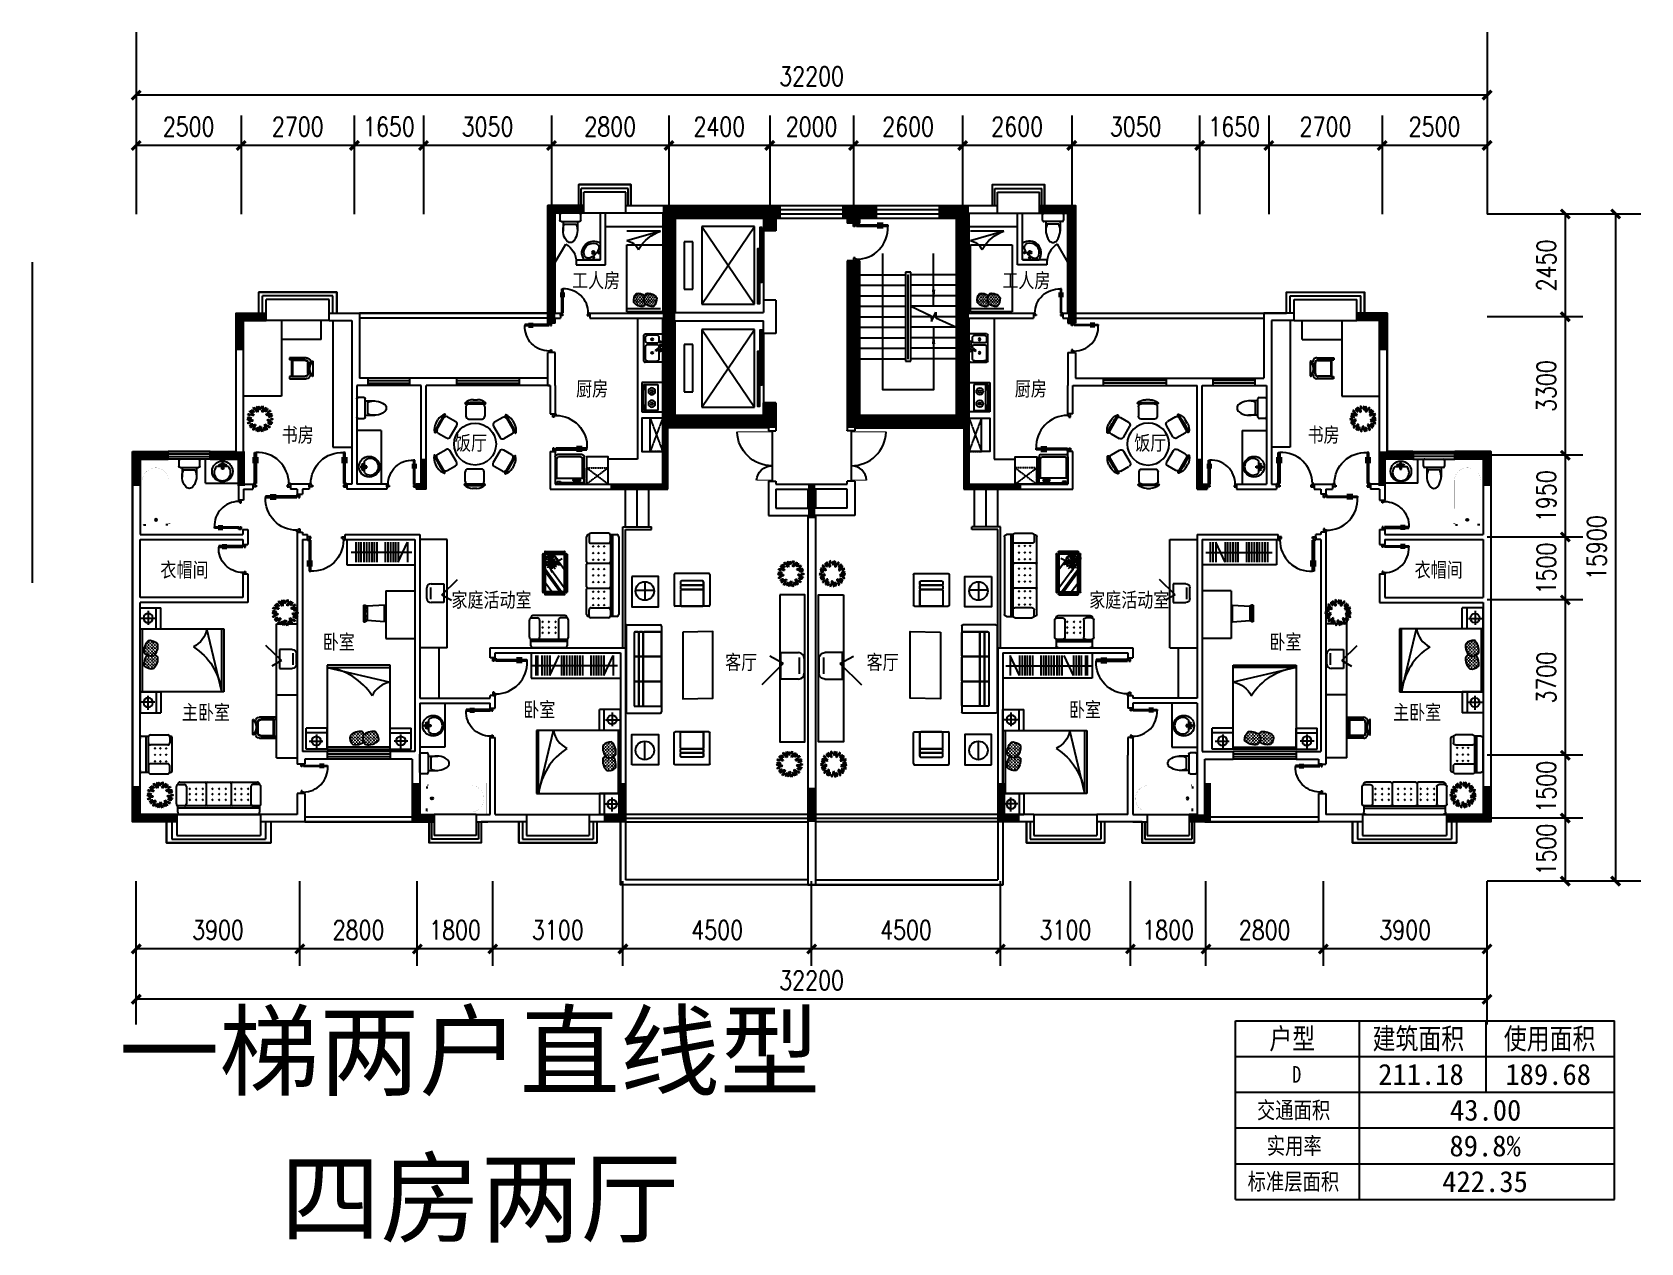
# Model space of a CAD drawing. Header units: millimetres. Extents: x 1287 to 39633, y 645 to 29501.
import ezdxf
from ezdxf.enums import TextEntityAlignment as Align

# ---------------------------------------------------------------- set-up
doc = ezdxf.new("R2010")
doc.units = ezdxf.units.MM
doc.linetypes.add('DASHED', pattern=[0.75, 0.5, -0.25])
doc.linetypes.add('HIDDEN', pattern=[0.375, 0.25, -0.125])
for name, color, linetype in [('AXIS', 3, 'Continuous'), ('FUR', 6, 'Continuous'), ('J', 7, 'Continuous'), ('OA_FURNITURE', 7, 'Continuous'), ('PUB_DIM', 3, 'Continuous'), ('PUB_TEXT', 7, 'Continuous'), ('STAIR', 2, 'Continuous'), ('TOILET', 7, 'Continuous'), ('TOTHER', 7, 'Continuous'), ('W', 2, 'Continuous'), ('WALL', 4, 'Continuous'), ('WC', 10, 'Continuous'), ('WINDOW', 5, 'Continuous'), ('WINDOW_TEXT', 7, 'Continuous'), ('ZHU', 1, 'Continuous'), ('轮廓线', 240, 'Continuous')]:
    doc.layers.add(name, color=color, linetype=linetype)
doc.styles.add('-黑体', font='simhei.ttf')
doc.styles.add('_XYF', font='simhei.ttf', dxfattribs={"width": 0.8})
doc.styles.add('DIM_FONT', font='SIMPLEX.shx', dxfattribs={"width": 0.8})
doc.styles.add('SIMPLEX', font='SIMPLEX.SHX')
doc.styles.add('ST', font='SimSun.ttf', dxfattribs={"width": 0.8})
doc.styles.get("Standard").update_dxf_attribs({"font": 'arial.ttf'})
doc.dimstyles.new('AXIS150', dxfattribs={"dimscale": 1.5, "dimtxt": 300, "dimasz": 1, "dimexe": 250, "dimexo": 300, "dimgap": 150, "dimtad": 1, "dimdec": 0, "dimzin": 0, "dimdsep": 46, "dimtxsty": 'DIM_FONT', "dimblk": '_DIMX', "dimcen": 0, "dimse1": 1, "dimse2": 1, "dimclrt": 7, "dimadec": 0, "dimazin": 0, "dimtfac": 1, "dimtdec": 0, "dimtix": 1, "dimtmove": 2, "dimatfit": 3, "dimldrblk": '_DIMX', "dimfxl": 1, "dimtolj": 1, "dimtzin": 0, "dimarcsym": 0})

msp = doc.modelspace()

# ---------------------------------------------------------------- texts
at = {"style": '_XYF', "width": 0.8}
for s, p in [('工人房', (14156.5, 23409.9)), ('厨房', (14253.4, 20828.1)), ('书房', (7235.6, 19728.2)), ('饭厅', (11364, 19537.2)), ('衣帽间', (4344.4, 16509.9)), ('家庭活动室', (11282.2, 15793.6)), ('卧室', (8214.2, 14793.1)), ('客厅', (17805.8, 14309.1)), ('主卧室', (4855.5, 13115)), ('卧室', (12993.9, 13179.5))]:
    msp.add_text(s, height=350, dxfattribs=at).set_placement(p)
for s, p in [('工人房', (24413.5, 23409.9)), ('厨房', (24710.5, 20828.1)), ('书房', (31688.8, 19728.2)), ('饭厅', (27560.4, 19537.2)), ('衣帽间', (34243, 16509.9)), ('家庭活动室', (26484.2, 15793.6)), ('卧室', (30779.8, 14793.1)), ('客厅', (21177.1, 14309.1)), ('卧室', (26000.1, 13179.5)), ('主卧室', (33728.7, 13115))]:
    msp.add_text(s, height=350, rotation=360, dxfattribs=at).set_placement(p)
at = {"style": 'ST'}
for s, p in [('一梯两户直线型', (3358.4, 4341.5)), ('四房两厅', (7203.8, 838.6))]:
    msp.add_text(s, height=1750, dxfattribs=at).set_placement(p)
at = {"layer": 'PUB_TEXT', "style": '-黑体', "width": 0.8}
for s, height, p in [('户型', 500, (30778.8, 5261.4)), ('建筑面积', 500, (33238.4, 5261.4)), ('使用面积', 500, (36367.5, 5261.4)), ('D', 400, (31321.7, 4460.1)), ('交通面积', 400, (30482.8, 3608.8)), ('实用率', 400, (30716.9, 2757.4)), ('标准层面积', 400, (30260.4, 1906.1))]:
    msp.add_text(s, height=height, dxfattribs=at).set_placement(p)
at = {"layer": 'PUB_TEXT', "style": '-黑体'}
for s, p in [('211.18', (33372.2, 4410.1)), ('189.68', (36404.6, 4410.1)), ('43.00', (35083.4, 3558.8)), ('89.8%', (35070.7, 2707.4)), ('422.35', (34899.7, 1856.1))]:
    msp.add_text(s, height=500, dxfattribs=at).set_placement(p)

# ---------------------------------------------------------------- blocks, each defined once
blk = doc.blocks.new('_DIMX')
at = {"const_width": 50}
blk.add_lwpolyline([(-70, -70), (70, 70)], dxfattribs=at)
blk = doc.blocks.new('*D98')
at = {"layer": 'AXIS', "color": 0, "lineweight": -2, "transparency": 16777216}
blk.add_line((30766, 26801), (29119, 26801), dxfattribs=at)
at = {"layer": 'DEFPOINTS', "color": 0, "transparency": 16777216}
for p in [(29117, 26801), (29117, 25167), (30767, 25167)]:
    blk.add_point(p, dxfattribs=at)
at = {"layer": 'AXIS', "color": 0, "lineweight": -2, "transparency": 16777216, "xscale": 1.5, "yscale": 1.5, "zscale": 1.5, "rotation": 180}
blk.add_blockref('_DIMX', (29117, 26801), dxfattribs=at)
at = {"layer": 'AXIS', "color": 0, "lineweight": -2, "transparency": 16777216, "xscale": 1.5, "yscale": 1.5, "zscale": 1.5}
blk.add_blockref('_DIMX', (30767, 26801), dxfattribs=at)
at = {"layer": 'AXIS', "color": 7, "transparency": 16777216, "insert": (29942, 27251), "char_height": 450, "attachment_point": 5, "style": 'DIM_FONT'}
blk.add_mtext('\\A1;1650', dxfattribs=at)
blk = doc.blocks.new('*D99')
at = {"layer": 'AXIS', "color": 0, "lineweight": -2, "transparency": 16777216}
blk.add_line((37833, 22716), (37833, 19419), dxfattribs=at)
at = {"layer": 'DEFPOINTS', "color": 0, "transparency": 16777216}
for p in [(35967, 22717), (35967, 19417), (37833, 19417)]:
    blk.add_point(p, dxfattribs=at)
at = {"layer": 'AXIS', "color": 0, "lineweight": -2, "transparency": 16777216, "xscale": 1.5, "yscale": 1.5, "zscale": 1.5}
for p, rotation in [((37833, 22717), 90), ((37833, 19417), 270)]:
    blk.add_blockref('_DIMX', p, dxfattribs=dict(at, rotation=rotation))
at = {"layer": 'AXIS', "color": 7, "transparency": 16777216, "insert": (37383, 21067), "char_height": 450, "attachment_point": 5, "rotation": 90, "style": 'DIM_FONT'}
blk.add_mtext('\\A1;3300', dxfattribs=at)
blk = doc.blocks.new('*D100')
at = {"layer": 'AXIS', "color": 0, "lineweight": -2, "transparency": 16777216}
blk.add_line((37833, 19416), (37833, 17469), dxfattribs=at)
at = {"layer": 'DEFPOINTS', "color": 0, "transparency": 16777216}
for p in [(35967, 19417), (35967, 17467), (37833, 17467)]:
    blk.add_point(p, dxfattribs=at)
at = {"layer": 'AXIS', "color": 0, "lineweight": -2, "transparency": 16777216, "xscale": 1.5, "yscale": 1.5, "zscale": 1.5}
for p, rotation in [((37833, 19417), 90), ((37833, 17467), 270)]:
    blk.add_blockref('_DIMX', p, dxfattribs=dict(at, rotation=rotation))
at = {"layer": 'AXIS', "color": 7, "transparency": 16777216, "insert": (37383, 18442), "char_height": 450, "attachment_point": 5, "rotation": 90, "style": 'DIM_FONT'}
blk.add_mtext('\\A1;1950', dxfattribs=at)
blk = doc.blocks.new('*D101')
at = {"layer": 'AXIS', "color": 0, "lineweight": -2, "transparency": 16777216}
blk.add_line((6266, 26801), (3769, 26801), dxfattribs=at)
at = {"layer": 'DEFPOINTS', "color": 0, "transparency": 16777216}
for p in [(3767, 26801), (3767, 25167), (6267, 25167)]:
    blk.add_point(p, dxfattribs=at)
at = {"layer": 'AXIS', "color": 0, "lineweight": -2, "transparency": 16777216, "xscale": 1.5, "yscale": 1.5, "zscale": 1.5, "rotation": 180}
blk.add_blockref('_DIMX', (3767, 26801), dxfattribs=at)
at = {"layer": 'AXIS', "color": 0, "lineweight": -2, "transparency": 16777216, "xscale": 1.5, "yscale": 1.5, "zscale": 1.5}
blk.add_blockref('_DIMX', (6267, 26801), dxfattribs=at)
at = {"layer": 'AXIS', "color": 7, "transparency": 16777216, "insert": (5017, 27251), "char_height": 450, "attachment_point": 5, "style": 'DIM_FONT'}
blk.add_mtext('\\A1;2500', dxfattribs=at)
blk = doc.blocks.new('M_A23MCU')
for p, q in [((-0.454, 0.081), (-0.454, 0.905)), ((-0.454, 0.905), (-0.413, 0.905)), ((-0.413, 0.905), (-0.413, 0.081)), ((-0.489, 0.782), (-0.489, 0.624)), ((-0.378, 0.782), (-0.378, 0.624)), ((-0.495, -0.002), (-0.495, 0.081)), ((-0.495, 0.081), (-0.454, 0.081)), ((-0.413, 0.081), (-0.454, 0.081)), ((-0.454, 0.081), (-0.454, 0.039)), ((-0.454, 0.039), (-0.413, 0.039)), ((-0.413, 0.039), (-0.413, -0.002)), ((0.412, 0.039), (0.412, -0.002)), ((0.453, 0.039), (0.412, 0.039)), ((0.453, 0.081), (0.453, 0.039)), ((0.494, 0.081), (0.453, 0.081)), ((0.494, -0.002), (0.494, 0.081)), ((-0.413, -0.002), (-0.495, -0.002)), ((-0.495, -0.002), (-0.495, -0.002)), ((0.412, -0.002), (0.494, -0.002)), ((0.494, -0.002), (0.494, -0.002))]:
    blk.add_line(p, q)
blk.add_arc((-0.372, 0.082), 0.825, 359.9283, 92.866)
blk = doc.blocks.new('M_C28YOJ')
for p, q in [((-221, 956), (239, 956)), ((-216, 889), (-216, 664)), ((-41, 1056), (58, 1056)), ((234, 889), (234, 664)), ((-939, 287), (-709, 685)), ((-935, 493), (-885, 579)), ((-653, 647), (-458, 534)), ((-591, 169), (-433, 442)), ((-149, 596), (166, 596)), ((442, 427), (599, 154)), ((661, 631), (467, 519)), ((717, 669), (947, 271)), ((894, 563), (944, 477)), ((-878, 257), (-683, 145)), ((886, 242), (692, 129)), ((-717, -669), (-947, -271)), ((-886, -242), (-692, -129)), ((-442, -427), (-599, -154)), ((591, -169), (433, -442)), ((878, -257), (683, -145)), ((939, -287), (709, -685)), ((-894, -563), (-944, -477)), ((-661, -631), (-467, -519)), ((-234, -889), (-234, -664)), ((149, -596), (-166, -596)), ((216, -889), (216, -664)), ((653, -647), (458, -534)), ((935, -493), (885, -579)), ((221, -956), (-239, -956)), ((41, -1056), (-58, -1056))]:
    blk.add_line(p, q)
blk.add_circle((0, 0), 500)
for centre, radius, start, end in [((-230, 972), 10, 130.7265, 202.67), ((-221, 976), 20, 202.67, 270), ((-31, 741), 316, 91.7651, 130.7265), ((9, -1722), 2713, 84.8023, 95.1977), ((-149, 889), 67.5, 90, 180), ((49, 741), 316, 49.2735, 88.2349), ((166, 889), 67.5, 0, 90), ((239, 976), 20, 270, 337.33), ((248, 972), 10, 337.33, 49.2735), ((-657, 344), 316, 151.7651, 190.7265), ((1496, -853), 2713, 144.8023, 155.1977), ((-617, 413), 316, 109.2735, 148.2349), ((-686, 588), 67.5, 60, 150), ((-718, 701), 10, 37.33, 109.2735), ((-726, 695), 20, 330, 37.33), ((-491, 476), 67.5, 330, 60), ((-149, 664), 67.5, 180, 270), ((166, 664), 67.5, 270, 0), ((500, 460), 67.5, 120, 210), ((695, 573), 67.5, 30, 120), ((735, 679), 20, 142.67, 210), ((727, 686), 10, 70.7265, 142.67), ((626, 397), 316, 31.7651, 70.7265), ((-1487, -869), 2713, 24.8023, 35.1977), ((666, 328), 316, 349.2735, 28.2349), ((-957, 287), 10, 190.7265, 262.67), ((-956, 297), 20, 262.67, 330), ((-844, 316), 67.5, 150, 240), ((-649, 203), 67.5, 240, 330), ((658, 188), 67.5, 210, 300), ((853, 300), 67.5, 300, 30), ((965, 281), 20, 210, 277.33), ((966, 271), 10, 277.33, 349.2735), ((-666, -328), 316, 169.2735, 208.2349), ((-966, -271), 10, 97.33, 169.2735), ((1487, 869), 2713, 204.8023, 215.1977), ((-965, -281), 20, 30, 97.33), ((-853, -300), 67.5, 120, 210), ((-658, -188), 67.5, 30, 120), ((649, -203), 67.5, 60, 150), ((-1496, 853), 2713, 324.8023, 335.1977), ((844, -316), 67.5, 330, 60), ((657, -344), 316, 331.7651, 10.7265), ((956, -297), 20, 82.67, 150), ((957, -287), 10, 10.7265, 82.67), ((-626, -397), 316, 211.7651, 250.7265), ((-695, -573), 67.5, 210, 300), ((-727, -686), 10, 250.7265, 322.67), ((-735, -679), 20, 322.67, 30), ((-500, -460), 67.5, 300, 30), ((-166, -664), 67.5, 90, 180), ((149, -664), 67.5, 0, 90), ((491, -476), 67.5, 150, 240), ((686, -588), 67.5, 240, 330), ((726, -695), 20, 150, 217.33), ((718, -701), 10, 217.33, 289.2735), ((617, -413), 316, 289.2735, 328.2349), ((-248, -972), 10, 157.33, 229.2735), ((-239, -976), 20, 90, 157.33), ((-9, 1722), 2713, 264.8023, 275.1977), ((-49, -741), 316, 229.2735, 268.2349), ((-166, -889), 67.5, 180, 270), ((31, -741), 316, 271.7651, 310.7265), ((149, -889), 67.5, 270, 0), ((221, -976), 20, 22.67, 90), ((230, -972), 10, 310.7265, 22.67)]:
    blk.add_arc(centre, radius, start, end)
at = {"width": 0.8, "flags": 9}
for tag in ['XSIZE', 'YSIZE']:
    blk.add_attdef(tag, (0, 0), '', height=0.5, dxfattribs=at)
blk = doc.blocks.new('_B0MWI')
for p, q in [((-0.62, 3.278), (0.62, 3.278)), ((-0.62, 0.5), (-0.62, 3.278)), ((0.62, 0.5), (0.62, 3.278)), ((-0.56, 2.778), (0.56, 2.778)), ((-0.56, 0.5), (-0.56, 2.778)), ((0.56, 0.5), (0.56, 2.778)), ((-0.5, 2.278), (0.5, 2.278)), ((-0.5, 0.5), (-0.5, 2.278)), ((0.5, 0.5), (0.5, 2.278)), ((-0.5, -0.5), (0.5, -0.5))]:
    blk.add_line(p, q)
blk = doc.blocks.new('M_C9')
at = {"linetype": 'Continuous'}
for p, q in [((-242, -239), (-242, 159)), ((-192, -191), (-192, 129)), ((-179, -174), (-179, 137)), ((168, 317), (-176, 317)), ((-174, 294), (-130, 273)), ((-142, 259), (-92, 259)), ((-119, 197), (132, 197)), ((-112, 209), (128, 209)), ((88, 259), (158, 259)), ((166, 294), (122, 273)), ((192, 137), (192, -174)), ((208, 129), (208, -191)), ((258, 159), (258, -241)), ((-192, -239), (-242, -239)), ((-192, -191), (-192, -239)), ((208, -191), (-192, -191)), ((192, -174), (-179, -174)), ((258, -241), (207, -241)), ((208, -191), (208, -241))]:
    blk.add_line(p, q, dxfattribs=at)
for centre, radius, start, end in [((-142, 159), 100, 90, 180), ((-112, 129), 80, 90, 180), ((-174, 306), 12.2, 98.7908, 276.7415), ((-119, 137), 60, 90, 180), ((-3, 541), 297, 244.7295, 295.1128), ((128, 129), 80, 0, 90), ((132, 137), 60, 0, 90), ((158, 159), 100, 0, 90), ((166, 306), 12.2, 263.2585, 81.2092)]:
    blk.add_arc(centre, radius, start, end, dxfattribs=at)
at = {"width": 0.8, "flags": 9}
for tag in ['XSIZE', 'YSIZE']:
    blk.add_attdef(tag, (0, 0), '', height=0.5, dxfattribs=at)
blk = doc.blocks.new('M_F22')
for centre, radius, start, end in [((-1969, -307), 339, 42.86392, 138.57818), ((-1861, -14), 573, 38.65709, 111.15834), ((-1651, 768), 486, 210.70899, 299.10644), ((-1853, 584), 266, 13.31145, 125.5828), ((-1727, 923), 307, 203.4613, 295.43295), ((-1680, 1042), 339, 2.86392, 98.57818), ((-1340, 1458), 399, 191.70154, 269.74057), ((-1364, 522), 376, 13.2488, 122.58322), ((-1177, 985), 417, 200.50355, 295.32847), ((-745, 1661), 486, 170.70899, 259.10644), ((-1409, 1198), 573, 358.65709, 71.15834), ((-704, 1829), 307, 163.4613, 255.43295), ((-1018, 1651), 266, 333.31145, 85.5828), ((-242, 1523), 417, 160.50355, 255.32847), ((-684, 1289), 376, 333.2488, 82.58322), ((-63, 1991), 399, 151.70154, 229.74057), ((-591, 1891), 339, 322.86392, 58.57818), ((523, 1764), 486, 130.70899, 219.10644), ((-284, 1836), 573, 318.65709, 31.15834), ((662, 1865), 307, 123.4613, 215.43295), ((819, 1335), 417, 120.50355, 215.32847), ((307, 1931), 266, 293.31145, 45.5828), ((331, 1439), 376, 293.2488, 42.58322), ((1257, 1578), 399, 111.70154, 189.74057), ((788, 1841), 339, 282.86392, 18.57818), ((1560, 1027), 486, 90.70899, 179.10644), ((988, 1601), 573, 278.65709, 351.15834), ((1511, 508), 417, 80.50355, 175.32847), ((1204, 902), 376, 253.2488, 2.58322), ((1732, 1016), 307, 83.4613, 175.43295), ((1502, 1294), 266, 253.31145, 5.5828), ((1881, -204), 486, 50.70899, 139.10644), ((1812, 603), 573, 238.65709, 311.15834), ((2003, 413), 399, 71.70154, 149.74057), ((1813, 916), 339, 242.86392, 338.57818), ((-1976, 230), 399, 231.70154, 309.74057), ((-1807, -769), 266, 53.31145, 165.5828), ((-1928, -429), 307, 243.4613, 335.43295), ((-1429, -1233), 573, 78.65709, 151.15834), ((-1770, -498), 486, 250.70899, 339.10644), ((-1393, -503), 376, 53.2488, 162.58322), ((-1547, -28), 417, 240.50355, 335.32847), ((-1323, -1527), 339, 82.86392, 178.57818), ((-1674, -1120), 399, 271.70154, 349.74057), ((-902, -1777), 266, 93.31145, 205.5828), ((-1213, -1593), 307, 283.4613, 15.43295), ((-756, -1306), 376, 93.2488, 202.58322), ((-1179, -1041), 417, 280.50355, 15.32847), ((-314, -1889), 573, 118.65709, 191.15834), ((-1048, -1545), 486, 290.70899, 19.10644), ((-44, -2046), 339, 122.86392, 218.57818), ((-574, -1959), 399, 311.70154, 29.74057), ((249, -1512), 376, 133.2488, 242.58322), ((-246, -1581), 417, 320.50355, 55.32847), ((439, -1967), 266, 133.31145, 245.5828), ((83, -2026), 307, 323.4613, 55.43295), ((962, -1675), 573, 158.65709, 231.15834), ((179, -1883), 486, 330.70899, 59.10644), ((1151, -1025), 376, 173.2488, 282.58322), ((816, -1395), 417, 0.50355, 95.32847), ((1270, -1621), 339, 162.86392, 258.57818), ((808, -1896), 399, 351.70154, 69.74057), ((1510, -570), 417, 40.50355, 135.32847), ((1528, -71), 376, 213.2488, 322.58322), ((1335, -1353), 486, 10.70899, 99.10644), ((1801, -691), 573, 198.65709, 271.15834), ((1589, -1250), 266, 173.31145, 285.5828), ((1354, -1524), 307, 3.4613, 95.43295), ((1825, -959), 399, 31.70154, 109.74057), ((2003, -452), 339, 202.86392, 298.57818), ((2005, -323), 307, 43.4613, 135.43295), ((2009, 38), 266, 213.31145, 325.5828)]:
    blk.add_arc(centre, radius, start, end)
at = {"width": 0.8, "flags": 9}
for tag in ['XSIZE', 'YSIZE']:
    blk.add_attdef(tag, (0, 0), '', height=0.5, dxfattribs=at)
blk = doc.blocks.new('M_A6')
blk.add_line((0.5, 0), (0.5, 0))
blk = doc.blocks.new('M_E4')
for p, q in [((670, -80), (670, -137)), ((670, -86), (670, -97)), ((670, -663), (670, -614))]:
    blk.add_line(p, q)
at = {"const_width": 1.5}
for points in [[(-750, -750), (-750, 0)], [(-750, 0), (750, 0)], [(750, 0), (750, -750)], [(608, -56), (640, -56)], [(670, -90), (670, -656)], [(750, -750), (-750, -750)], [(670, -663), (670, -655)]]:
    blk.add_lwpolyline(points, dxfattribs=at)
for points in [[(-399, -56, 0.930688), (-388, -693, 0.930688)], [(670, -86, 0.414214), (640, -56, 0.414214)], [(670, -90, 0.041784), (670, -85, 0.412615)], [(640, -693, 0.414214), (670, -663, 0.414214)]]:
    blk.add_lwpolyline(points, format="xyb", dxfattribs=at)
at = {"const_width": 1.5, "flags": 128}
for points in [[(-399, -56), (608, -56)], [(-399, -694), (645, -692)]]:
    blk.add_lwpolyline(points, dxfattribs=at)
for radius in [25, 23]:
    blk.add_circle((550, -381), radius)
blk.add_arc((640, -663), 30, 270, 280.176)
at = {"width": 0.8, "flags": 9}
for tag in ['XSIZE', 'YSIZE']:
    blk.add_attdef(tag, (0, 0), '', height=0.5, dxfattribs=at)
blk = doc.blocks.new('M_E24TTP')
at = {"layer": 'TOILET', "color": 7}
for p, q in [((-170, 200), (-170, 430)), ((170, 200), (170, 430)), ((-250, 30), (-250, 170)), ((-220, 200), (220, 200)), ((220, 0), (-220, 0)), ((-140, 260), (140, 260)), ((250, 170), (250, 30))]:
    blk.add_line(p, q, dxfattribs=at)
for centre, radius, start, end in [((227, 413), 398, 143.3619, 202.5495), ((0, 590), 110, 33.4509, 146.5491), ((-227, 413), 398, 337.4505, 36.6381), ((-220, 170), 30, 90, 180), ((-220, 30), 30, 180, 270), ((220, 170), 30, 0, 90), ((220, 30), 30, 270, 0)]:
    blk.add_arc(centre, radius, start, end, dxfattribs=at)
at = {"style": 'DIM_FONT', "width": 0.8, "flags": 9}
for tag in ['XSIZE', 'YSIZE']:
    blk.add_attdef(tag, (0, 0), '', height=0.5, dxfattribs=at)
blk = doc.blocks.new('_WBLK')
for p, q in [((-0.5, 0.5), (0.5, 0.5)), ((0.5, 0.167), (-0.5, 0.167)), ((0.5, -0.167), (-0.5, -0.167)), ((-0.5, -0.5), (0.5, -0.5))]:
    blk.add_line(p, q)
at = {"layer": 'WINDOW_TEXT', "style": 'SIMPLEX', "flags": 9}
blk.add_attdef('A', text='', height=1, dxfattribs=at).set_placement((0, 1.5), align=Align.MIDDLE)
blk = doc.blocks.new('_ARROW')
blk.add_solid([(0, 0), (-1, 0.1), (-1, -0.1)])
blk = doc.blocks.new('*D69')
at = {"layer": 'AXIS', "color": 0, "lineweight": -2, "transparency": 16777216}
blk.add_line((35966, 6450), (3769, 6450), dxfattribs=at)
at = {"layer": 'DEFPOINTS', "color": 0, "transparency": 16777216}
for p in [(3767, 9267), (35967, 9267), (3767, 6450)]:
    blk.add_point(p, dxfattribs=at)
at = {"layer": 'AXIS', "color": 0, "lineweight": -2, "transparency": 16777216, "xscale": 1.5, "yscale": 1.5, "zscale": 1.5}
for p, rotation in [((3767, 6450), 179.9999999998939), ((35967, 6450), 359.999999999894)]:
    blk.add_blockref('_DIMX', p, dxfattribs=dict(at, rotation=rotation))
at = {"layer": 'AXIS', "color": 7, "transparency": 16777216, "insert": (19867, 6900), "char_height": 450, "attachment_point": 5, "style": 'DIM_FONT'}
blk.add_mtext('\\A1;32200', dxfattribs=at)
blk = doc.blocks.new('*D70')
at = {"layer": 'AXIS', "color": 0, "lineweight": -2, "transparency": 16777216}
blk.add_line((7666, 7650), (3769, 7650), dxfattribs=at)
at = {"layer": 'DEFPOINTS', "color": 0, "transparency": 16777216}
for p in [(3767, 9267), (7667, 9267), (3767, 7650)]:
    blk.add_point(p, dxfattribs=at)
at = {"layer": 'AXIS', "color": 0, "lineweight": -2, "transparency": 16777216, "xscale": 1.5, "yscale": 1.5, "zscale": 1.5, "rotation": 180}
blk.add_blockref('_DIMX', (3767, 7650), dxfattribs=at)
at = {"layer": 'AXIS', "color": 0, "lineweight": -2, "transparency": 16777216, "xscale": 1.5, "yscale": 1.5, "zscale": 1.5}
blk.add_blockref('_DIMX', (7667, 7650), dxfattribs=at)
at = {"layer": 'AXIS', "color": 7, "transparency": 16777216, "insert": (5717, 8100), "char_height": 450, "attachment_point": 5, "style": 'DIM_FONT'}
blk.add_mtext('\\A1;3900', dxfattribs=at)
blk = doc.blocks.new('*D71')
at = {"layer": 'AXIS', "color": 0, "lineweight": -2, "transparency": 16777216}
blk.add_line((10466, 7650), (7669, 7650), dxfattribs=at)
at = {"layer": 'DEFPOINTS', "color": 0, "transparency": 16777216}
for p in [(7667, 9267), (10467, 9267), (7667, 7650)]:
    blk.add_point(p, dxfattribs=at)
at = {"layer": 'AXIS', "color": 0, "lineweight": -2, "transparency": 16777216, "xscale": 1.5, "yscale": 1.5, "zscale": 1.5, "rotation": 180}
blk.add_blockref('_DIMX', (7667, 7650), dxfattribs=at)
at = {"layer": 'AXIS', "color": 0, "lineweight": -2, "transparency": 16777216, "xscale": 1.5, "yscale": 1.5, "zscale": 1.5}
blk.add_blockref('_DIMX', (10467, 7650), dxfattribs=at)
at = {"layer": 'AXIS', "color": 7, "transparency": 16777216, "insert": (9067, 8100), "char_height": 450, "attachment_point": 5, "style": 'DIM_FONT'}
blk.add_mtext('\\A1;2800', dxfattribs=at)
blk = doc.blocks.new('*D72')
at = {"layer": 'AXIS', "color": 0, "lineweight": -2, "transparency": 16777216}
blk.add_line((12266, 7650), (10469, 7650), dxfattribs=at)
at = {"layer": 'DEFPOINTS', "color": 0, "transparency": 16777216}
for p in [(10467, 9267), (12267, 9267), (10467, 7650)]:
    blk.add_point(p, dxfattribs=at)
at = {"layer": 'AXIS', "color": 0, "lineweight": -2, "transparency": 16777216, "xscale": 1.5, "yscale": 1.5, "zscale": 1.5, "rotation": 180}
blk.add_blockref('_DIMX', (10467, 7650), dxfattribs=at)
at = {"layer": 'AXIS', "color": 0, "lineweight": -2, "transparency": 16777216, "xscale": 1.5, "yscale": 1.5, "zscale": 1.5}
blk.add_blockref('_DIMX', (12267, 7650), dxfattribs=at)
at = {"layer": 'AXIS', "color": 7, "transparency": 16777216, "insert": (11367, 8100), "char_height": 450, "attachment_point": 5, "style": 'DIM_FONT'}
blk.add_mtext('\\A1;1800', dxfattribs=at)
blk = doc.blocks.new('*D73')
at = {"layer": 'AXIS', "color": 0, "lineweight": -2, "transparency": 16777216}
blk.add_line((15366, 7650), (12269, 7650), dxfattribs=at)
at = {"layer": 'DEFPOINTS', "color": 0, "transparency": 16777216}
for p in [(12267, 9267), (15367, 9267), (12267, 7650)]:
    blk.add_point(p, dxfattribs=at)
at = {"layer": 'AXIS', "color": 0, "lineweight": -2, "transparency": 16777216, "xscale": 1.5, "yscale": 1.5, "zscale": 1.5, "rotation": 180}
blk.add_blockref('_DIMX', (12267, 7650), dxfattribs=at)
at = {"layer": 'AXIS', "color": 0, "lineweight": -2, "transparency": 16777216, "xscale": 1.5, "yscale": 1.5, "zscale": 1.5}
blk.add_blockref('_DIMX', (15367, 7650), dxfattribs=at)
at = {"layer": 'AXIS', "color": 7, "transparency": 16777216, "insert": (13817, 8100), "char_height": 450, "attachment_point": 5, "style": 'DIM_FONT'}
blk.add_mtext('\\A1;3100', dxfattribs=at)
blk = doc.blocks.new('*D74')
at = {"layer": 'AXIS', "color": 0, "lineweight": -2, "transparency": 16777216}
blk.add_line((19866, 7650), (15369, 7650), dxfattribs=at)
at = {"layer": 'DEFPOINTS', "color": 0, "transparency": 16777216}
for p in [(15367, 9267), (19867, 9267), (15367, 7650)]:
    blk.add_point(p, dxfattribs=at)
at = {"layer": 'AXIS', "color": 0, "lineweight": -2, "transparency": 16777216, "xscale": 1.5, "yscale": 1.5, "zscale": 1.5, "rotation": 180}
blk.add_blockref('_DIMX', (15367, 7650), dxfattribs=at)
at = {"layer": 'AXIS', "color": 0, "lineweight": -2, "transparency": 16777216, "xscale": 1.5, "yscale": 1.5, "zscale": 1.5}
blk.add_blockref('_DIMX', (19867, 7650), dxfattribs=at)
at = {"layer": 'AXIS', "color": 7, "transparency": 16777216, "insert": (17617, 8100), "char_height": 450, "attachment_point": 5, "style": 'DIM_FONT'}
blk.add_mtext('\\A1;4500', dxfattribs=at)
blk = doc.blocks.new('*D75')
at = {"layer": 'AXIS', "color": 0, "lineweight": -2, "transparency": 16777216}
blk.add_line((24366, 7650), (19869, 7650), dxfattribs=at)
at = {"layer": 'DEFPOINTS', "color": 0, "transparency": 16777216}
for p in [(19867, 9267), (24367, 9267), (19867, 7650)]:
    blk.add_point(p, dxfattribs=at)
at = {"layer": 'AXIS', "color": 0, "lineweight": -2, "transparency": 16777216, "xscale": 1.5, "yscale": 1.5, "zscale": 1.5, "rotation": 180}
blk.add_blockref('_DIMX', (19867, 7650), dxfattribs=at)
at = {"layer": 'AXIS', "color": 0, "lineweight": -2, "transparency": 16777216, "xscale": 1.5, "yscale": 1.5, "zscale": 1.5}
blk.add_blockref('_DIMX', (24367, 7650), dxfattribs=at)
at = {"layer": 'AXIS', "color": 7, "transparency": 16777216, "insert": (22117, 8100), "char_height": 450, "attachment_point": 5, "style": 'DIM_FONT'}
blk.add_mtext('\\A1;4500', dxfattribs=at)
blk = doc.blocks.new('*D76')
at = {"layer": 'AXIS', "color": 0, "lineweight": -2, "transparency": 16777216}
blk.add_line((27466, 7650), (24369, 7650), dxfattribs=at)
at = {"layer": 'DEFPOINTS', "color": 0, "transparency": 16777216}
for p in [(24367, 9267), (27467, 9267), (24367, 7650)]:
    blk.add_point(p, dxfattribs=at)
at = {"layer": 'AXIS', "color": 0, "lineweight": -2, "transparency": 16777216, "xscale": 1.5, "yscale": 1.5, "zscale": 1.5, "rotation": 180}
blk.add_blockref('_DIMX', (24367, 7650), dxfattribs=at)
at = {"layer": 'AXIS', "color": 0, "lineweight": -2, "transparency": 16777216, "xscale": 1.5, "yscale": 1.5, "zscale": 1.5}
blk.add_blockref('_DIMX', (27467, 7650), dxfattribs=at)
at = {"layer": 'AXIS', "color": 7, "transparency": 16777216, "insert": (25917, 8100), "char_height": 450, "attachment_point": 5, "style": 'DIM_FONT'}
blk.add_mtext('\\A1;3100', dxfattribs=at)
blk = doc.blocks.new('*D77')
at = {"layer": 'AXIS', "color": 0, "lineweight": -2, "transparency": 16777216}
blk.add_line((29266, 7650), (27469, 7650), dxfattribs=at)
at = {"layer": 'DEFPOINTS', "color": 0, "transparency": 16777216}
for p in [(27467, 9267), (29267, 9267), (27467, 7650)]:
    blk.add_point(p, dxfattribs=at)
at = {"layer": 'AXIS', "color": 0, "lineweight": -2, "transparency": 16777216, "xscale": 1.5, "yscale": 1.5, "zscale": 1.5, "rotation": 180}
blk.add_blockref('_DIMX', (27467, 7650), dxfattribs=at)
at = {"layer": 'AXIS', "color": 0, "lineweight": -2, "transparency": 16777216, "xscale": 1.5, "yscale": 1.5, "zscale": 1.5}
blk.add_blockref('_DIMX', (29267, 7650), dxfattribs=at)
at = {"layer": 'AXIS', "color": 7, "transparency": 16777216, "insert": (28367, 8100), "char_height": 450, "attachment_point": 5, "style": 'DIM_FONT'}
blk.add_mtext('\\A1;1800', dxfattribs=at)
blk = doc.blocks.new('*D78')
at = {"layer": 'AXIS', "color": 0, "lineweight": -2, "transparency": 16777216}
blk.add_line((32066, 7650), (29269, 7650), dxfattribs=at)
at = {"layer": 'DEFPOINTS', "color": 0, "transparency": 16777216}
for p in [(29267, 9267), (32067, 9267), (29267, 7650)]:
    blk.add_point(p, dxfattribs=at)
at = {"layer": 'AXIS', "color": 0, "lineweight": -2, "transparency": 16777216, "xscale": 1.5, "yscale": 1.5, "zscale": 1.5, "rotation": 180}
blk.add_blockref('_DIMX', (29267, 7650), dxfattribs=at)
at = {"layer": 'AXIS', "color": 0, "lineweight": -2, "transparency": 16777216, "xscale": 1.5, "yscale": 1.5, "zscale": 1.5}
blk.add_blockref('_DIMX', (32067, 7650), dxfattribs=at)
at = {"layer": 'AXIS', "color": 7, "transparency": 16777216, "insert": (30667, 8100), "char_height": 450, "attachment_point": 5, "style": 'DIM_FONT'}
blk.add_mtext('\\A1;2800', dxfattribs=at)
blk = doc.blocks.new('*D79')
at = {"layer": 'AXIS', "color": 0, "lineweight": -2, "transparency": 16777216}
blk.add_line((35966, 7650), (32069, 7650), dxfattribs=at)
at = {"layer": 'DEFPOINTS', "color": 0, "transparency": 16777216}
for p in [(32067, 9267), (35967, 9267), (32067, 7650)]:
    blk.add_point(p, dxfattribs=at)
at = {"layer": 'AXIS', "color": 0, "lineweight": -2, "transparency": 16777216, "xscale": 1.5, "yscale": 1.5, "zscale": 1.5, "rotation": 180}
blk.add_blockref('_DIMX', (32067, 7650), dxfattribs=at)
at = {"layer": 'AXIS', "color": 0, "lineweight": -2, "transparency": 16777216, "xscale": 1.5, "yscale": 1.5, "zscale": 1.5}
blk.add_blockref('_DIMX', (35967, 7650), dxfattribs=at)
at = {"layer": 'AXIS', "color": 7, "transparency": 16777216, "insert": (34017, 8100), "char_height": 450, "attachment_point": 5, "style": 'DIM_FONT'}
blk.add_mtext('\\A1;3900', dxfattribs=at)
blk = doc.blocks.new('*D80')
at = {"layer": 'AXIS', "color": 0, "lineweight": -2, "transparency": 16777216}
blk.add_line((39033, 25166), (39033, 9269), dxfattribs=at)
at = {"layer": 'DEFPOINTS', "color": 0, "transparency": 16777216}
for p in [(35967, 25167), (35967, 9267), (39033, 9267)]:
    blk.add_point(p, dxfattribs=at)
at = {"layer": 'AXIS', "color": 0, "lineweight": -2, "transparency": 16777216, "xscale": 1.5, "yscale": 1.5, "zscale": 1.5}
for p, rotation in [((39033, 25167), 90), ((39033, 9267), 270)]:
    blk.add_blockref('_DIMX', p, dxfattribs=dict(at, rotation=rotation))
at = {"layer": 'AXIS', "color": 7, "transparency": 16777216, "insert": (38583, 17217), "char_height": 450, "attachment_point": 5, "rotation": 90, "style": 'DIM_FONT'}
blk.add_mtext('\\A1;15900', dxfattribs=at)
blk = doc.blocks.new('*D81')
at = {"layer": 'AXIS', "color": 0, "lineweight": -2, "transparency": 16777216}
for p, q in [((37833, 10769), (37833, 10770)), ((37833, 10767), (37833, 9267)), ((37833, 9266), (37833, 9264))]:
    blk.add_line(p, q, dxfattribs=at)
at = {"layer": 'DEFPOINTS', "color": 0, "transparency": 16777216}
for p in [(35967, 10767), (35967, 9267), (37833, 9267)]:
    blk.add_point(p, dxfattribs=at)
at = {"layer": 'AXIS', "color": 0, "lineweight": -2, "transparency": 16777216, "xscale": 1.5, "yscale": 1.5, "zscale": 1.5}
for p, rotation in [((37833, 10767), 270), ((37833, 9267), 90)]:
    blk.add_blockref('_DIMX', p, dxfattribs=dict(at, rotation=rotation))
at = {"layer": 'AXIS', "color": 7, "transparency": 16777216, "insert": (37383, 10017), "char_height": 450, "attachment_point": 5, "rotation": 90, "style": 'DIM_FONT'}
blk.add_mtext('\\A1;1500', dxfattribs=at)
blk = doc.blocks.new('*D82')
at = {"layer": 'AXIS', "color": 0, "lineweight": -2, "transparency": 16777216}
for p, q in [((37833, 12269), (37833, 12270)), ((37833, 12267), (37833, 10767)), ((37833, 10766), (37833, 10764))]:
    blk.add_line(p, q, dxfattribs=at)
at = {"layer": 'DEFPOINTS', "color": 0, "transparency": 16777216}
for p in [(35967, 12267), (35967, 10767), (37833, 10767)]:
    blk.add_point(p, dxfattribs=at)
at = {"layer": 'AXIS', "color": 0, "lineweight": -2, "transparency": 16777216, "xscale": 1.5, "yscale": 1.5, "zscale": 1.5}
for p, rotation in [((37833, 12267), 270), ((37833, 10767), 90)]:
    blk.add_blockref('_DIMX', p, dxfattribs=dict(at, rotation=rotation))
at = {"layer": 'AXIS', "color": 7, "transparency": 16777216, "insert": (37383, 11517), "char_height": 450, "attachment_point": 5, "rotation": 90, "style": 'DIM_FONT'}
blk.add_mtext('\\A1;1500', dxfattribs=at)
blk = doc.blocks.new('*D83')
at = {"layer": 'AXIS', "color": 0, "lineweight": -2, "transparency": 16777216}
blk.add_line((37833, 15966), (37833, 12269), dxfattribs=at)
at = {"layer": 'DEFPOINTS', "color": 0, "transparency": 16777216}
for p in [(35967, 15967), (35967, 12267), (37833, 12267)]:
    blk.add_point(p, dxfattribs=at)
at = {"layer": 'AXIS', "color": 0, "lineweight": -2, "transparency": 16777216, "xscale": 1.5, "yscale": 1.5, "zscale": 1.5}
for p, rotation in [((37833, 15967), 90), ((37833, 12267), 270)]:
    blk.add_blockref('_DIMX', p, dxfattribs=dict(at, rotation=rotation))
at = {"layer": 'AXIS', "color": 7, "transparency": 16777216, "insert": (37383, 14117), "char_height": 450, "attachment_point": 5, "rotation": 90, "style": 'DIM_FONT'}
blk.add_mtext('\\A1;3700', dxfattribs=at)
blk = doc.blocks.new('*D84')
at = {"layer": 'AXIS', "color": 0, "lineweight": -2, "transparency": 16777216}
for p, q in [((37833, 17469), (37833, 17470)), ((37833, 17467), (37833, 15967)), ((37833, 15966), (37833, 15964))]:
    blk.add_line(p, q, dxfattribs=at)
at = {"layer": 'DEFPOINTS', "color": 0, "transparency": 16777216}
for p in [(35967, 17467), (35967, 15967), (37833, 15967)]:
    blk.add_point(p, dxfattribs=at)
at = {"layer": 'AXIS', "color": 0, "lineweight": -2, "transparency": 16777216, "xscale": 1.5, "yscale": 1.5, "zscale": 1.5}
for p, rotation in [((37833, 17467), 270), ((37833, 15967), 90)]:
    blk.add_blockref('_DIMX', p, dxfattribs=dict(at, rotation=rotation))
at = {"layer": 'AXIS', "color": 7, "transparency": 16777216, "insert": (37383, 16717), "char_height": 450, "attachment_point": 5, "rotation": 90, "style": 'DIM_FONT'}
blk.add_mtext('\\A1;1500', dxfattribs=at)
blk = doc.blocks.new('*D85')
at = {"layer": 'AXIS', "color": 0, "lineweight": -2, "transparency": 16777216}
blk.add_line((37833, 25166), (37833, 22719), dxfattribs=at)
at = {"layer": 'DEFPOINTS', "color": 0, "transparency": 16777216}
for p in [(35967, 25167), (35967, 22717), (37833, 22717)]:
    blk.add_point(p, dxfattribs=at)
at = {"layer": 'AXIS', "color": 0, "lineweight": -2, "transparency": 16777216, "xscale": 1.5, "yscale": 1.5, "zscale": 1.5}
for p, rotation in [((37833, 25167), 90), ((37833, 22717), 270)]:
    blk.add_blockref('_DIMX', p, dxfattribs=dict(at, rotation=rotation))
at = {"layer": 'AXIS', "color": 7, "transparency": 16777216, "insert": (37383, 23942), "char_height": 450, "attachment_point": 5, "rotation": 90, "style": 'DIM_FONT'}
blk.add_mtext('\\A1;2450', dxfattribs=at)
blk = doc.blocks.new('*D86')
at = {"layer": 'AXIS', "color": 0, "lineweight": -2, "transparency": 16777216}
blk.add_line((35966, 28001), (3769, 28001), dxfattribs=at)
at = {"layer": 'DEFPOINTS', "color": 0, "transparency": 16777216}
for p in [(3767, 28001), (3767, 25167), (35967, 25167)]:
    blk.add_point(p, dxfattribs=at)
at = {"layer": 'AXIS', "color": 0, "lineweight": -2, "transparency": 16777216, "xscale": 1.5, "yscale": 1.5, "zscale": 1.5}
for p, rotation in [((3767, 28001), 180.0000000004242), ((35967, 28001), 4.242206586013708e-10)]:
    blk.add_blockref('_DIMX', p, dxfattribs=dict(at, rotation=rotation))
at = {"layer": 'AXIS', "color": 7, "transparency": 16777216, "insert": (19867, 28451), "char_height": 450, "attachment_point": 5, "style": 'DIM_FONT'}
blk.add_mtext('\\A1;32200', dxfattribs=at)
blk = doc.blocks.new('*D87')
at = {"layer": 'AXIS', "color": 0, "lineweight": -2, "transparency": 16777216}
blk.add_line((8966, 26801), (6269, 26801), dxfattribs=at)
at = {"layer": 'DEFPOINTS', "color": 0, "transparency": 16777216}
for p in [(6267, 26801), (6267, 25167), (8967, 25167)]:
    blk.add_point(p, dxfattribs=at)
at = {"layer": 'AXIS', "color": 0, "lineweight": -2, "transparency": 16777216, "xscale": 1.5, "yscale": 1.5, "zscale": 1.5, "rotation": 180}
blk.add_blockref('_DIMX', (6267, 26801), dxfattribs=at)
at = {"layer": 'AXIS', "color": 0, "lineweight": -2, "transparency": 16777216, "xscale": 1.5, "yscale": 1.5, "zscale": 1.5}
blk.add_blockref('_DIMX', (8967, 26801), dxfattribs=at)
at = {"layer": 'AXIS', "color": 7, "transparency": 16777216, "insert": (7617, 27251), "char_height": 450, "attachment_point": 5, "style": 'DIM_FONT'}
blk.add_mtext('\\A1;2700', dxfattribs=at)
blk = doc.blocks.new('*D88')
at = {"layer": 'AXIS', "color": 0, "lineweight": -2, "transparency": 16777216}
for p, q in [((8966, 26801), (8964, 26801)), ((10617, 26801), (8967, 26801)), ((10619, 26801), (10620, 26801))]:
    blk.add_line(p, q, dxfattribs=at)
at = {"layer": 'DEFPOINTS', "color": 0, "transparency": 16777216}
for p in [(8967, 26801), (8967, 25167), (10617, 25167)]:
    blk.add_point(p, dxfattribs=at)
at = {"layer": 'AXIS', "color": 0, "lineweight": -2, "transparency": 16777216, "xscale": 1.5, "yscale": 1.5, "zscale": 1.5}
blk.add_blockref('_DIMX', (8967, 26801), dxfattribs=at)
at = {"layer": 'AXIS', "color": 0, "lineweight": -2, "transparency": 16777216, "xscale": 1.5, "yscale": 1.5, "zscale": 1.5, "rotation": 180}
blk.add_blockref('_DIMX', (10617, 26801), dxfattribs=at)
at = {"layer": 'AXIS', "color": 7, "transparency": 16777216, "insert": (9792, 27251), "char_height": 450, "attachment_point": 5, "style": 'DIM_FONT'}
blk.add_mtext('\\A1;1650', dxfattribs=at)
blk = doc.blocks.new('*D89')
at = {"layer": 'AXIS', "color": 0, "lineweight": -2, "transparency": 16777216}
blk.add_line((13666, 26801), (10619, 26801), dxfattribs=at)
at = {"layer": 'DEFPOINTS', "color": 0, "transparency": 16777216}
for p in [(10617, 26801), (10617, 25167), (13667, 25167)]:
    blk.add_point(p, dxfattribs=at)
at = {"layer": 'AXIS', "color": 0, "lineweight": -2, "transparency": 16777216, "xscale": 1.5, "yscale": 1.5, "zscale": 1.5, "rotation": 180}
blk.add_blockref('_DIMX', (10617, 26801), dxfattribs=at)
at = {"layer": 'AXIS', "color": 0, "lineweight": -2, "transparency": 16777216, "xscale": 1.5, "yscale": 1.5, "zscale": 1.5}
blk.add_blockref('_DIMX', (13667, 26801), dxfattribs=at)
at = {"layer": 'AXIS', "color": 7, "transparency": 16777216, "insert": (12142, 27251), "char_height": 450, "attachment_point": 5, "style": 'DIM_FONT'}
blk.add_mtext('\\A1;3050', dxfattribs=at)
blk = doc.blocks.new('*D90')
at = {"layer": 'AXIS', "color": 0, "lineweight": -2, "transparency": 16777216}
blk.add_line((16466, 26801), (13669, 26801), dxfattribs=at)
at = {"layer": 'DEFPOINTS', "color": 0, "transparency": 16777216}
for p in [(13667, 26801), (13667, 25167), (16467, 25167)]:
    blk.add_point(p, dxfattribs=at)
at = {"layer": 'AXIS', "color": 0, "lineweight": -2, "transparency": 16777216, "xscale": 1.5, "yscale": 1.5, "zscale": 1.5, "rotation": 180}
blk.add_blockref('_DIMX', (13667, 26801), dxfattribs=at)
at = {"layer": 'AXIS', "color": 0, "lineweight": -2, "transparency": 16777216, "xscale": 1.5, "yscale": 1.5, "zscale": 1.5}
blk.add_blockref('_DIMX', (16467, 26801), dxfattribs=at)
at = {"layer": 'AXIS', "color": 7, "transparency": 16777216, "insert": (15067, 27251), "char_height": 450, "attachment_point": 5, "style": 'DIM_FONT'}
blk.add_mtext('\\A1;2800', dxfattribs=at)
blk = doc.blocks.new('*D91')
at = {"layer": 'AXIS', "color": 0, "lineweight": -2, "transparency": 16777216}
blk.add_line((18866, 26801), (16469, 26801), dxfattribs=at)
at = {"layer": 'DEFPOINTS', "color": 0, "transparency": 16777216}
for p in [(16467, 26801), (16467, 25167), (18867, 25167)]:
    blk.add_point(p, dxfattribs=at)
at = {"layer": 'AXIS', "color": 0, "lineweight": -2, "transparency": 16777216, "xscale": 1.5, "yscale": 1.5, "zscale": 1.5, "rotation": 180}
blk.add_blockref('_DIMX', (16467, 26801), dxfattribs=at)
at = {"layer": 'AXIS', "color": 0, "lineweight": -2, "transparency": 16777216, "xscale": 1.5, "yscale": 1.5, "zscale": 1.5}
blk.add_blockref('_DIMX', (18867, 26801), dxfattribs=at)
at = {"layer": 'AXIS', "color": 7, "transparency": 16777216, "insert": (17667, 27251), "char_height": 450, "attachment_point": 5, "style": 'DIM_FONT'}
blk.add_mtext('\\A1;2400', dxfattribs=at)
blk = doc.blocks.new('*D92')
at = {"layer": 'AXIS', "color": 0, "lineweight": -2, "transparency": 16777216}
blk.add_line((20866, 26801), (18869, 26801), dxfattribs=at)
at = {"layer": 'DEFPOINTS', "color": 0, "transparency": 16777216}
for p in [(18867, 26801), (18867, 25167), (20867, 25167)]:
    blk.add_point(p, dxfattribs=at)
at = {"layer": 'AXIS', "color": 0, "lineweight": -2, "transparency": 16777216, "xscale": 1.5, "yscale": 1.5, "zscale": 1.5, "rotation": 180}
blk.add_blockref('_DIMX', (18867, 26801), dxfattribs=at)
at = {"layer": 'AXIS', "color": 0, "lineweight": -2, "transparency": 16777216, "xscale": 1.5, "yscale": 1.5, "zscale": 1.5}
blk.add_blockref('_DIMX', (20867, 26801), dxfattribs=at)
at = {"layer": 'AXIS', "color": 7, "transparency": 16777216, "insert": (19867, 27251), "char_height": 450, "attachment_point": 5, "style": 'DIM_FONT'}
blk.add_mtext('\\A1;2000', dxfattribs=at)
blk = doc.blocks.new('*D93')
at = {"layer": 'AXIS', "color": 0, "lineweight": -2, "transparency": 16777216}
blk.add_line((23466, 26801), (20869, 26801), dxfattribs=at)
at = {"layer": 'DEFPOINTS', "color": 0, "transparency": 16777216}
for p in [(20867, 26801), (20867, 25167), (23467, 25167)]:
    blk.add_point(p, dxfattribs=at)
at = {"layer": 'AXIS', "color": 0, "lineweight": -2, "transparency": 16777216, "xscale": 1.5, "yscale": 1.5, "zscale": 1.5, "rotation": 180}
blk.add_blockref('_DIMX', (20867, 26801), dxfattribs=at)
at = {"layer": 'AXIS', "color": 0, "lineweight": -2, "transparency": 16777216, "xscale": 1.5, "yscale": 1.5, "zscale": 1.5}
blk.add_blockref('_DIMX', (23467, 26801), dxfattribs=at)
at = {"layer": 'AXIS', "color": 7, "transparency": 16777216, "insert": (22167, 27251), "char_height": 450, "attachment_point": 5, "style": 'DIM_FONT'}
blk.add_mtext('\\A1;2600', dxfattribs=at)
blk = doc.blocks.new('*D94')
at = {"layer": 'AXIS', "color": 0, "lineweight": -2, "transparency": 16777216}
blk.add_line((26066, 26801), (23469, 26801), dxfattribs=at)
at = {"layer": 'DEFPOINTS', "color": 0, "transparency": 16777216}
for p in [(23467, 26801), (23467, 25167), (26067, 25167)]:
    blk.add_point(p, dxfattribs=at)
at = {"layer": 'AXIS', "color": 0, "lineweight": -2, "transparency": 16777216, "xscale": 1.5, "yscale": 1.5, "zscale": 1.5, "rotation": 180}
blk.add_blockref('_DIMX', (23467, 26801), dxfattribs=at)
at = {"layer": 'AXIS', "color": 0, "lineweight": -2, "transparency": 16777216, "xscale": 1.5, "yscale": 1.5, "zscale": 1.5}
blk.add_blockref('_DIMX', (26067, 26801), dxfattribs=at)
at = {"layer": 'AXIS', "color": 7, "transparency": 16777216, "insert": (24767, 27251), "char_height": 450, "attachment_point": 5, "style": 'DIM_FONT'}
blk.add_mtext('\\A1;2600', dxfattribs=at)
blk = doc.blocks.new('*D95')
at = {"layer": 'AXIS', "color": 0, "lineweight": -2, "transparency": 16777216}
blk.add_line((29116, 26801), (26069, 26801), dxfattribs=at)
at = {"layer": 'DEFPOINTS', "color": 0, "transparency": 16777216}
for p in [(26067, 26801), (26067, 25167), (29117, 25167)]:
    blk.add_point(p, dxfattribs=at)
at = {"layer": 'AXIS', "color": 0, "lineweight": -2, "transparency": 16777216, "xscale": 1.5, "yscale": 1.5, "zscale": 1.5, "rotation": 180}
blk.add_blockref('_DIMX', (26067, 26801), dxfattribs=at)
at = {"layer": 'AXIS', "color": 0, "lineweight": -2, "transparency": 16777216, "xscale": 1.5, "yscale": 1.5, "zscale": 1.5}
blk.add_blockref('_DIMX', (29117, 26801), dxfattribs=at)
at = {"layer": 'AXIS', "color": 7, "transparency": 16777216, "insert": (27592, 27251), "char_height": 450, "attachment_point": 5, "style": 'DIM_FONT'}
blk.add_mtext('\\A1;3050', dxfattribs=at)
blk = doc.blocks.new('*D96')
at = {"layer": 'AXIS', "color": 0, "lineweight": -2, "transparency": 16777216}
blk.add_line((33466, 26801), (30769, 26801), dxfattribs=at)
at = {"layer": 'DEFPOINTS', "color": 0, "transparency": 16777216}
for p in [(30767, 26801), (30767, 25167), (33467, 25167)]:
    blk.add_point(p, dxfattribs=at)
at = {"layer": 'AXIS', "color": 0, "lineweight": -2, "transparency": 16777216, "xscale": 1.5, "yscale": 1.5, "zscale": 1.5, "rotation": 180}
blk.add_blockref('_DIMX', (30767, 26801), dxfattribs=at)
at = {"layer": 'AXIS', "color": 0, "lineweight": -2, "transparency": 16777216, "xscale": 1.5, "yscale": 1.5, "zscale": 1.5}
blk.add_blockref('_DIMX', (33467, 26801), dxfattribs=at)
at = {"layer": 'AXIS', "color": 7, "transparency": 16777216, "insert": (32117, 27251), "char_height": 450, "attachment_point": 5, "style": 'DIM_FONT'}
blk.add_mtext('\\A1;2700', dxfattribs=at)
blk = doc.blocks.new('*D97')
at = {"layer": 'AXIS', "color": 0, "lineweight": -2, "transparency": 16777216}
blk.add_line((35966, 26801), (33469, 26801), dxfattribs=at)
at = {"layer": 'DEFPOINTS', "color": 0, "transparency": 16777216}
for p in [(33467, 26801), (33467, 25167), (35967, 25167)]:
    blk.add_point(p, dxfattribs=at)
at = {"layer": 'AXIS', "color": 0, "lineweight": -2, "transparency": 16777216, "xscale": 1.5, "yscale": 1.5, "zscale": 1.5}
for p, rotation in [((33467, 26801), 180.0000000005122), ((35967, 26801), 5.122302582094562e-10)]:
    blk.add_blockref('_DIMX', p, dxfattribs=dict(at, rotation=rotation))
at = {"layer": 'AXIS', "color": 7, "transparency": 16777216, "insert": (34717, 27251), "char_height": 450, "attachment_point": 5, "style": 'DIM_FONT'}
blk.add_mtext('\\A1;2500', dxfattribs=at)
blk = doc.blocks.new('M_C4')
for p, q in [((0, -150), (0, 150)), ((363, 169), (84, 169)), ((100, 250), (350, 250)), ((450, 150), (450, -150)), ((450, -150), (0, -150)), ((187, -107), (57, -336)), ((187, -107), (547, -475))]:
    blk.add_line(p, q)
for centre, start, end in [((100, 150), 90, 180), ((350, 150), 0, 90)]:
    blk.add_arc(centre, 100, start, end)
at = {"flags": 9}
for tag in ['XSIZE', 'YSIZE']:
    blk.add_attdef(tag, (0, 0), '', height=0.5, dxfattribs=at)
at = {"width": 0.8, "flags": 9}
for tag in ['YSIZE', 'XSIZE', 'XSIZE', 'YSIZE']:
    blk.add_attdef(tag, (225, -150), '', height=0.5, dxfattribs=at)
blk = doc.blocks.new('*X13')
at = {"color": 0}
for p, q in [((284933, 2325), (284944, 2325)), ((284934, 2316), (284934, 2326)), ((285000, 2325), (285019, 2325)), ((285009, 2316), (285009, 2334)), ((285075, 2325), (285094, 2325)), ((285084, 2316), (285084, 2334)), ((285234, 2316), (285234, 2323)), ((285240, 2325), (285244, 2325)), ((285300, 2325), (285319, 2325)), ((285309, 2316), (285309, 2334)), ((285375, 2325), (285394, 2325)), ((285384, 2316), (285384, 2334)), ((285450, 2325), (285452, 2325)), ((285459, 2316), (285459, 2316)), ((284817, 2212), (284831, 2212)), ((284822, 2203), (284822, 2222)), ((284850, 2250), (284869, 2250)), ((284850, 2175), (284869, 2175)), ((284856, 2100), (284869, 2100)), ((284859, 2241), (284859, 2259)), ((284859, 2166), (284859, 2184)), ((284859, 2094), (284859, 2109)), ((284888, 2288), (284906, 2288)), ((284888, 2212), (284906, 2212)), ((284888, 2138), (284906, 2138)), ((284888, 2062), (284906, 2062)), ((284897, 2278), (284897, 2297)), ((284897, 2203), (284897, 2222)), ((284897, 2128), (284897, 2147)), ((284897, 2053), (284897, 2072)), ((284925, 2250), (284944, 2250)), ((284925, 2175), (284944, 2175)), ((284925, 2100), (284944, 2100)), ((284934, 2241), (284934, 2259)), ((284934, 2166), (284934, 2184)), ((284934, 2091), (284934, 2109)), ((284962, 2288), (284981, 2288)), ((284962, 2212), (284981, 2212)), ((284962, 2138), (284981, 2138)), ((284962, 2062), (284981, 2062)), ((284972, 2278), (284972, 2297)), ((284972, 2203), (284972, 2222)), ((284972, 2128), (284972, 2147)), ((284972, 2053), (284972, 2072)), ((285000, 2250), (285019, 2250)), ((285000, 2175), (285019, 2175)), ((285000, 2100), (285019, 2100)), ((285009, 2241), (285009, 2259)), ((285009, 2166), (285009, 2184)), ((285009, 2091), (285009, 2109)), ((285038, 2288), (285056, 2288)), ((285038, 2212), (285056, 2212)), ((285038, 2138), (285056, 2138)), ((285038, 2062), (285056, 2062)), ((285047, 2278), (285047, 2297)), ((285047, 2203), (285047, 2222)), ((285047, 2128), (285047, 2147)), ((285047, 2053), (285047, 2072)), ((285075, 2250), (285094, 2250)), ((285075, 2175), (285094, 2175)), ((285075, 2100), (285094, 2100)), ((285084, 2241), (285084, 2259)), ((285084, 2166), (285084, 2184)), ((285084, 2091), (285084, 2109)), ((285112, 2288), (285131, 2288)), ((285112, 2212), (285131, 2212)), ((285112, 2138), (285131, 2138)), ((285122, 2278), (285122, 2297)), ((285122, 2203), (285122, 2222)), ((285122, 2128), (285122, 2147)), ((285150, 2250), (285169, 2250)), ((285150, 2175), (285169, 2175)), ((285150, 2100), (285151, 2100)), ((285159, 2241), (285159, 2259)), ((285159, 2166), (285159, 2184)), ((285159, 2106), (285159, 2109)), ((285163, 2100), (285169, 2100)), ((285188, 2288), (285206, 2288)), ((285188, 2212), (285206, 2212)), ((285188, 2138), (285206, 2138)), ((285188, 2062), (285206, 2062)), ((285197, 2278), (285197, 2297)), ((285197, 2203), (285197, 2222)), ((285197, 2128), (285197, 2147)), ((285197, 2053), (285197, 2072)), ((285225, 2250), (285244, 2250)), ((285225, 2175), (285244, 2175)), ((285225, 2100), (285244, 2100)), ((285234, 2241), (285234, 2259)), ((285234, 2166), (285234, 2184)), ((285234, 2091), (285234, 2109)), ((285262, 2288), (285281, 2288)), ((285262, 2212), (285281, 2212)), ((285262, 2138), (285281, 2138)), ((285262, 2062), (285281, 2062)), ((285272, 2278), (285272, 2297)), ((285272, 2203), (285272, 2222)), ((285272, 2128), (285272, 2147)), ((285272, 2053), (285272, 2072)), ((285300, 2250), (285319, 2250)), ((285300, 2175), (285319, 2175)), ((285300, 2100), (285319, 2100)), ((285309, 2241), (285309, 2259)), ((285309, 2166), (285309, 2184)), ((285309, 2091), (285309, 2109)), ((285338, 2288), (285356, 2288)), ((285338, 2212), (285356, 2212)), ((285338, 2138), (285356, 2138)), ((285338, 2062), (285356, 2062)), ((285347, 2278), (285347, 2297)), ((285347, 2203), (285347, 2222)), ((285347, 2128), (285347, 2147)), ((285347, 2053), (285347, 2072)), ((285375, 2250), (285394, 2250)), ((285375, 2175), (285394, 2175)), ((285375, 2100), (285394, 2100)), ((285384, 2241), (285384, 2259)), ((285384, 2166), (285384, 2184)), ((285384, 2091), (285384, 2109)), ((285412, 2288), (285431, 2288)), ((285412, 2212), (285431, 2212)), ((285412, 2138), (285431, 2138)), ((285422, 2278), (285422, 2297)), ((285422, 2203), (285422, 2222)), ((285422, 2128), (285422, 2147)), ((285450, 2250), (285469, 2250)), ((285450, 2175), (285469, 2175)), ((285450, 2100), (285458, 2100)), ((285459, 2241), (285459, 2259)), ((285459, 2166), (285459, 2184)), ((285459, 2101), (285459, 2109)), ((285488, 2212), (285500, 2212)), ((285488, 2138), (285497, 2138)), ((285497, 2203), (285497, 2222)), ((285497, 2138), (285497, 2147))]:
    blk.add_line(p, q, dxfattribs=at)
blk = doc.blocks.new('_C2ZTH')
for p, q in [((-500, 750), (-500, 1250)), ((0, 1250), (-500, 1250)), ((-385, 750), (-385, 1250)), ((-191, 1178), (-191, 849)), ((0, 750), (0, 1250)), ((-353, 1001), (2, 1001)), ((0, 750), (-500, 750)), ((0, -750), (-500, -750)), ((-500, -750), (-500, -1250)), ((-385, -750), (-385, -1250)), ((0, -750), (0, -1250)), ((-353, -1001), (2, -1001)), ((-191, -1178), (-191, -849)), ((0, -1250), (-500, -1250))]:
    blk.add_line(p, q)
for centre in [(-196, 1006), (-196, -1006)]:
    blk.add_circle(centre, 110)
at = {"layer": 'J'}
for p, q in [((-2000, 750), (-2000, -750)), ((0, 750), (-2000, 750)), ((-1950, -750), (-1594, 750)), ((-1950, -750), (-1950, 750)), ((-50, 750), (-50, -750)), ((0, -750), (0, 750)), ((-2000, -750), (0, -750))]:
    blk.add_line(p, q, dxfattribs=at)
for centre, radius, start, end in [((-1023, 844), 578, 189.3238, 244.457), ((-93, 341), 328, 170.9132, 225.9541), ((-194, 156), 326, 92.7966, 133.2149), ((-458, 228), 354, 350.3657, 45.5224), ((-468, -936), 1493, 122.587, 172.8499), ((-93, 35), 328, 170.9132, 225.9541), ((-194, -151), 326, 118.3278, 133.2149), ((-270, 322), 222, 256.7256, 316.496), ((-458, -78), 354, 350.3657, 34.9896), ((-270, 15), 222, 256.7256, 316.496)]:
    blk.add_arc(centre, radius, start, end, dxfattribs=at)
at = {"layer": 'J', "rotation": 270}
blk.add_blockref('*X13', (-2455, 285295), dxfattribs=at)
at = {"style": 'DIM_FONT', "width": 0.8, "flags": 9}
for tag in ['XSIZE', 'YSIZE']:
    blk.add_attdef(tag, (0, 0), '', height=0.5, dxfattribs=at)
blk = doc.blocks.new('M_C46QQU')
for p, q in [((-925, 770), (-327, 770)), ((-269, 770), (269, 770)), ((327, 770), (925, 770)), ((-1008, 250), (-1008, 661)), ((-975, 711), (-975, 720)), ((-958, 711), (-818, 711)), ((-768, 661), (-768, 250)), ((-713, 627), (-683, 597)), ((-683, 627), (-713, 597)), ((-713, 500), (-683, 469)), ((-683, 500), (-713, 469)), ((-556, 627), (-526, 597)), ((-526, 627), (-556, 597)), ((-556, 500), (-526, 469)), ((-526, 500), (-556, 469)), ((-398, 627), (-368, 597)), ((-368, 627), (-398, 597)), ((-398, 500), (-368, 469)), ((-368, 500), (-398, 469)), ((-298, 740), (-298, 230)), ((-138, 627), (-168, 597)), ((-168, 627), (-138, 597)), ((-138, 500), (-168, 469)), ((-168, 500), (-138, 469)), ((20, 627), (-11, 597)), ((-11, 627), (20, 597)), ((20, 500), (-11, 469)), ((-11, 500), (20, 469)), ((177, 627), (147, 597)), ((147, 627), (177, 597)), ((177, 500), (147, 469)), ((147, 500), (177, 469)), ((298, 740), (298, 230)), ((368, 627), (398, 597)), ((398, 627), (368, 597)), ((368, 500), (398, 469)), ((398, 500), (368, 469)), ((526, 627), (556, 597)), ((556, 627), (526, 597)), ((526, 500), (556, 469)), ((556, 500), (526, 469)), ((683, 627), (713, 597)), ((713, 627), (683, 597)), ((683, 500), (713, 469)), ((713, 500), (683, 469)), ((768, 661), (768, 250)), ((958, 711), (818, 711)), ((975, 711), (975, 720)), ((1008, 250), (1008, 661)), ((-975, 50), (-975, 203)), ((975, 200), (-975, 200)), ((975, 150), (-975, 150)), ((-818, 200), (-958, 200)), ((925, 0), (-925, 0)), ((-713, 363), (-683, 332)), ((-683, 363), (-713, 332)), ((-526, 363), (-556, 332)), ((-556, 363), (-526, 332)), ((-398, 363), (-368, 332)), ((-368, 363), (-398, 332)), ((-138, 363), (-168, 332)), ((-168, 363), (-138, 332)), ((-11, 363), (20, 332)), ((20, 363), (-11, 332)), ((177, 363), (147, 332)), ((147, 363), (177, 332)), ((368, 363), (398, 332)), ((398, 363), (368, 332)), ((556, 363), (526, 332)), ((526, 363), (556, 332)), ((683, 363), (713, 332)), ((713, 363), (683, 332)), ((818, 200), (958, 200)), ((975, 200), (975, 50))]:
    blk.add_line(p, q)
for centre, radius, start, end in [((-925, 720), 50, 90, 180), ((-328, 740), 30, 360, 90), ((-268, 740), 30, 90, 180), ((268, 740), 30, 0, 90), ((328, 740), 30, 90, 180), ((925, 720), 50, 360, 90), ((-958, 661), 50, 90, 180), ((-818, 661), 50, 0, 90), ((818, 661), 50, 90, 180), ((958, 661), 50, 0, 90), ((-958, 250), 50, 180, 270), ((-925, 50), 50, 180, 270), ((-818, 250), 50, 270, 0), ((-328, 230), 30, 270, 0), ((-268, 230), 30, 180, 270), ((268, 230), 30, 270, 360), ((328, 230), 30, 180, 270), ((818, 250), 50, 180, 270), ((925, 50), 50, 270, 0), ((958, 250), 50, 270, 0)]:
    blk.add_arc(centre, radius, start, end)
at = {"style": 'DIM_FONT', "width": 0.8, "flags": 9}
for tag in ['XSIZE', 'YSIZE']:
    blk.add_attdef(tag, (0, 0), '', height=0.5, dxfattribs=at)
blk = doc.blocks.new('M_C47JEV')
for p, q in [((381, 770), (-381, 770)), ((-465, 250), (-465, 661)), ((-431, 711), (-431, 720)), ((-415, 711), (-275, 711)), ((-225, 661), (-225, 250)), ((-136, 606), (-166, 637)), ((-166, 606), (-136, 637)), ((-136, 469), (-166, 499)), ((-166, 469), (-136, 499)), ((-9, 606), (21, 637)), ((21, 606), (-9, 637)), ((21, 469), (-9, 499)), ((-9, 469), (21, 499)), ((179, 606), (149, 637)), ((149, 606), (179, 637)), ((179, 469), (149, 499)), ((149, 469), (179, 499)), ((225, 661), (225, 250)), ((415, 711), (275, 711)), ((431, 711), (431, 720)), ((465, 250), (465, 661)), ((-431, 50), (-431, 203)), ((431, 200), (-431, 200)), ((431, 150), (-431, 150)), ((-275, 200), (-415, 200)), ((381, 0), (-381, 0)), ((-136, 342), (-166, 372)), ((-166, 342), (-136, 372)), ((21, 342), (-9, 372)), ((-9, 342), (21, 372)), ((179, 342), (149, 372)), ((149, 342), (179, 372)), ((275, 200), (415, 200)), ((431, 200), (431, 50))]:
    blk.add_line(p, q)
for centre, start, end in [((-381, 720), 90, 180), ((381, 720), 360, 90), ((-415, 661), 90, 180), ((-275, 661), 0, 90), ((275, 661), 90, 180), ((415, 661), 0, 90), ((-415, 250), 180, 270), ((-381, 50), 180, 270), ((-275, 250), 270, 0), ((275, 250), 180, 270), ((381, 50), 270, 0), ((415, 250), 270, 0)]:
    blk.add_arc(centre, 50, start, end)
at = {"style": 'DIM_FONT', "width": 0.8, "flags": 9}
for tag in ['XSIZE', 'YSIZE']:
    blk.add_attdef(tag, (0, 0), '', height=0.5, dxfattribs=at)
blk = doc.blocks.new('M_C57NTX')
for p, q in [((-496, -226), (-496, 233)), ((-486, 243), (-481, 243)), ((-427, 268), (-471, 224)), ((-399, 268), (-471, 196)), ((-471, -226), (-471, 233)), ((-446, 283), (-446, 278)), ((-436, 293), (473, 293)), ((-436, 268), (473, 268)), ((-431, 72), (-217, 228)), ((-431, -116), (43, 228)), ((-431, -159), (102, 228)), ((-336, -222), (283, 228)), ((106, -222), (469, 42)), ((436, 268), (509, 196)), ((465, 268), (509, 224)), ((483, 283), (483, 278)), ((509, 233), (509, -226)), ((524, 243), (519, 243)), ((534, 233), (534, -226)), ((-486, -236), (-481, -236)), ((-399, -262), (-471, -189)), ((-427, -262), (-471, -218)), ((-446, -277), (-446, -272)), ((473, -262), (-436, -262)), ((473, -287), (-436, -287)), ((436, -262), (509, -189)), ((465, -262), (509, -218)), ((483, -277), (483, -272)), ((524, -236), (519, -236))]:
    blk.add_line(p, q)
blk.add_lwpolyline([(-431, -222), (-431, 228), (469, 228), (469, -222)], close=True)
at = {"const_width": 12}
for points in [[(123, 120, 1), (135, 120, 1)], [(189, 24, 1), (201, 24, 1)], [(225, 150, 1), (237, 150, 1)], [(253, 126, 1), (265, 126, 1)], [(264, 18, 1), (276, 18, 1)], [(277, 84, 1), (289, 84, 1)], [(288, 107, 1), (300, 107, 1)], [(294, 93, 1), (306, 93, 1)], [(297, 74, 1), (309, 74, 1)], [(305, 18, 1), (317, 18, 1)], [(308, 87, 1), (320, 87, 1)], [(409, 163, 1), (421, 163, 1)], [(418, 27, 1), (430, 27, 1)], [(486, 90, 1), (498, 90, 1)], [(220, -38, 1), (232, -38, 1)], [(324, -108, 1), (336, -108, 1)]]:
    blk.add_lwpolyline(points, format="xyb", close=True, dxfattribs=at)
blk.add_circle((308, 86), 144)
for centre, radius, start, end in [((-486, 233), 10, 90, 180), ((-481, 233), 10, 0, 90), ((-436, 283), 10, 90, 180), ((-436, 278), 10, 180, 270), ((228, -157), 293, 78.5516, 130.9815), ((280, -402), 502, 88.3286, 108.729), ((344, -194), 291, 103.0452, 139.7766), ((110, -88), 259, 48.7581, 83.8624), ((109, 83), 193, 6.9904, 78.0284), ((364, -84), 190, 114.0956, 166.2953), ((176, 42), 126, 28.8901, 78.4579), ((482, -98), 260, 134.4861, 189.3762), ((613, -62), 346, 155.0888, 185.9637), ((781, 125), 490, 163.8561, 179.1105), ((267, -555), 642, 70.5249, 87.8244), ((624, 28), 325, 171.2496, 218.2333), ((-395, 504), 810, 328.9873, 340.361), ((421, -27), 169, 62.9909, 135.9102), ((404, -128), 234, 53.3231, 115.7633), ((-1013, -1156), 1790, 39.0488, 42.6799), ((448, -69), 233, 85.8741, 126.9558), ((269, -208), 287, 31.315, 82.1378), ((156, 293), 219, 342.9456, 6.4814), ((473, 283), 10, 0, 90), ((473, 278), 10, 270, 0), ((519, 233), 10, 90, 180), ((524, 233), 10, 0, 90), ((-486, -226), 10, 180, 270), ((-481, -226), 10, 270, 0), ((-436, -272), 10, 90, 180), ((-436, -277), 10, 180, 270), ((473, -272), 10, 0, 90), ((473, -277), 10, 270, 0), ((519, -226), 10, 180, 270), ((524, -226), 10, 270, 0)]:
    blk.add_arc(centre, radius, start, end)
at = {"style": 'DIM_FONT', "width": 0.8, "flags": 9}
for tag in ['XSIZE', 'YSIZE']:
    blk.add_attdef(tag, (0, 0), '', height=0.5, dxfattribs=at)
blk = doc.blocks.new('M_C31NFU')
at = {"layer": 'OA_FURNITURE'}
for p, q in [((392, 780), (-408, 780)), ((-433, 755), (-433, 25)), ((242, 600), (-258, 600)), ((267, 575), (267, 0)), ((417, 755), (417, 25)), ((392, 0), (-408, 0))]:
    blk.add_line(p, q, dxfattribs=at)
for points in [[(242, 600), (-258, 600, 0.414214), (-283, 575), (-283, 525, 0.414214), (-258, 500), (242, 500, 0.414214), (267, 525), (267, 575, 0.414214)], [(242, 500), (-258, 500, 0.414214), (-283, 475), (-283, 425, 0.414214), (-258, 400), (242, 400, 0.414214), (267, 425), (267, 475, 0.414214)], [(242, 400), (-258, 400, 0.414214), (-283, 375), (-283, 25, 0.414214), (-258, 0), (242, 0, 0.414214), (267, 25), (267, 375, 0.414214)]]:
    blk.add_lwpolyline(points, format="xyb", close=True, dxfattribs=at)
for centre, start, end in [((-408, 755), 90, 180), ((392, 755), 0, 90), ((242, 575), 0, 90), ((-408, 25), 180, 270), ((392, 25), 270, 0)]:
    blk.add_arc(centre, 25, start, end, dxfattribs=at)
at = {"style": 'DIM_FONT', "width": 0.8, "flags": 9}
for tag in ['XSIZE', 'YSIZE']:
    blk.add_attdef(tag, (0, 0), '', height=0.5, dxfattribs=at)
blk = doc.blocks.new('M_C34BMF')
at = {"layer": 'OA_FURNITURE'}
for p, q in [((-1058, -186), (-1058, 600)), ((-1031, 627), (1015, 627)), ((-896, 8), (-896, 627)), ((881, -19), (881, 627)), ((1042, -186), (1042, 600)), ((-1031, -213), (1015, -213)), ((-869, -19), (881, -19))]:
    blk.add_line(p, q, dxfattribs=at)
for points in [[(-869, 196), (-331, 196, 0.414214), (-304, 223), (-304, 600, 0.414214), (-331, 627), (-869, 627, 0.414214), (-896, 600), (-896, 223, 0.414214)], [(-277, 196), (261, 196, 0.414214), (288, 223), (288, 600, 0.414214), (261, 627), (-277, 627, 0.414214), (-304, 600), (-304, 223, 0.414214)], [(315, 196), (854, 196, 0.414214), (881, 223), (881, 600, 0.414214), (854, 627), (315, 627, 0.414214), (288, 600), (288, 223, 0.414214)], [(-869, 89), (-331, 89, 0.414214), (-304, 115), (-304, 169, 0.414214), (-331, 196), (-869, 196, 0.414214), (-896, 169), (-896, 115, 0.414214)], [(-869, -19), (-331, -19, 0.414214), (-304, 8), (-304, 62, 0.414214), (-331, 89), (-869, 89, 0.414214), (-896, 62), (-896, 8, 0.414214)], [(-277, 89), (261, 89, 0.414214), (288, 115), (288, 169, 0.414214), (261, 196), (-277, 196, 0.414214), (-304, 169), (-304, 115, 0.414214)], [(-277, -19), (261, -19, 0.414214), (288, 8), (288, 62, 0.414214), (261, 89), (-277, 89, 0.414214), (-304, 62), (-304, 8, 0.414214)], [(315, 89), (854, 89, 0.414214), (881, 115), (881, 169, 0.414214), (854, 196), (315, 196, 0.414214), (288, 169), (288, 115, 0.414214)], [(315, -19), (854, -19, 0.414214), (881, 8), (881, 62, 0.414214), (854, 89), (315, 89, 0.414214), (288, 62), (288, 8, 0.414214)]]:
    blk.add_lwpolyline(points, format="xyb", close=True, dxfattribs=at)
for centre, start, end in [((-1031, 600), 90, 180), ((1015, 600), 0, 90), ((-869, 8), 180, 270), ((854, 8), 270, 0), ((-1031, -186), 180, 270), ((1015, -186), 270, 0)]:
    blk.add_arc(centre, 26.9, start, end, dxfattribs=at)
at = {"style": 'DIM_FONT', "width": 0.8, "flags": 9}
for tag in ['XSIZE', 'YSIZE']:
    blk.add_attdef(tag, (0, 0), '', height=0.5, dxfattribs=at)
blk = doc.blocks.new('M_C15')
at = {"linetype": 'Continuous'}
for p, q in [((-197, 1), (-168, 418)), ((-195, 500), (-195, 466)), ((-195, 500), (200, 500)), ((-195, 467), (-168, 416)), ((200, 466), (-195, 466)), ((-170, 418), (173, 418)), ((-153, 467), (-153, 417)), ((-125, 467), (-125, 417)), ((-66, 467), (-66, 417)), ((-45, 467), (-45, 417)), ((47, 467), (47, 417)), ((71, 467), (71, 417)), ((135, 467), (135, 417)), ((159, 467), (159, 417)), ((173, 417), (199, 467)), ((202, 1), (173, 418)), ((200, 500), (200, 466)), ((200, 0), (-200, 0))]:
    blk.add_line(p, q, dxfattribs=at)
at = {"width": 0.8, "flags": 9}
for tag in ['XSIZE', 'YSIZE']:
    blk.add_attdef(tag, (0, 0), '', height=0.5, dxfattribs=at)
blk = doc.blocks.new('*X18')
at = {"color": 0}
for p, q in [((284933, 2325), (284944, 2325)), ((284934, 2316), (284934, 2326)), ((285000, 2325), (285019, 2325)), ((285009, 2316), (285009, 2334)), ((285075, 2325), (285094, 2325)), ((285084, 2316), (285084, 2334)), ((285234, 2316), (285234, 2323)), ((285240, 2325), (285244, 2325)), ((285300, 2325), (285319, 2325)), ((285309, 2316), (285309, 2334)), ((285375, 2325), (285394, 2325)), ((285384, 2316), (285384, 2334)), ((285450, 2325), (285452, 2325)), ((285459, 2316), (285459, 2316)), ((284817, 2212), (284831, 2212)), ((284822, 2203), (284822, 2222)), ((284850, 2250), (284869, 2250)), ((284850, 2175), (284869, 2175)), ((284856, 2100), (284869, 2100)), ((284859, 2241), (284859, 2259)), ((284859, 2166), (284859, 2184)), ((284859, 2094), (284859, 2109)), ((284888, 2288), (284906, 2288)), ((284888, 2212), (284906, 2212)), ((284888, 2138), (284906, 2138)), ((284888, 2062), (284906, 2062)), ((284897, 2278), (284897, 2297)), ((284897, 2203), (284897, 2222)), ((284897, 2128), (284897, 2147)), ((284897, 2053), (284897, 2072)), ((284925, 2250), (284944, 2250)), ((284925, 2175), (284944, 2175)), ((284925, 2100), (284944, 2100)), ((284934, 2241), (284934, 2259)), ((284934, 2166), (284934, 2184)), ((284934, 2091), (284934, 2109)), ((284962, 2288), (284981, 2288)), ((284962, 2212), (284981, 2212)), ((284962, 2138), (284981, 2138)), ((284962, 2062), (284981, 2062)), ((284972, 2278), (284972, 2297)), ((284972, 2203), (284972, 2222)), ((284972, 2128), (284972, 2147)), ((284972, 2053), (284972, 2072)), ((285000, 2250), (285019, 2250)), ((285000, 2175), (285019, 2175)), ((285000, 2100), (285019, 2100)), ((285009, 2241), (285009, 2259)), ((285009, 2166), (285009, 2184)), ((285009, 2091), (285009, 2109)), ((285038, 2288), (285056, 2288)), ((285038, 2212), (285056, 2212)), ((285038, 2138), (285056, 2138)), ((285038, 2062), (285056, 2062)), ((285047, 2278), (285047, 2297)), ((285047, 2203), (285047, 2222)), ((285047, 2128), (285047, 2147)), ((285047, 2053), (285047, 2072)), ((285075, 2250), (285094, 2250)), ((285075, 2175), (285094, 2175)), ((285075, 2100), (285094, 2100)), ((285084, 2241), (285084, 2259)), ((285084, 2166), (285084, 2184)), ((285084, 2091), (285084, 2109)), ((285112, 2288), (285131, 2288)), ((285112, 2212), (285131, 2212)), ((285112, 2138), (285131, 2138)), ((285122, 2278), (285122, 2297)), ((285122, 2203), (285122, 2222)), ((285122, 2128), (285122, 2147)), ((285150, 2250), (285169, 2250)), ((285150, 2175), (285169, 2175)), ((285150, 2100), (285151, 2100)), ((285159, 2241), (285159, 2259)), ((285159, 2166), (285159, 2184)), ((285159, 2106), (285159, 2109)), ((285163, 2100), (285169, 2100)), ((285188, 2288), (285206, 2288)), ((285188, 2212), (285206, 2212)), ((285188, 2138), (285206, 2138)), ((285188, 2062), (285206, 2062)), ((285197, 2278), (285197, 2297)), ((285197, 2203), (285197, 2222)), ((285197, 2128), (285197, 2147)), ((285197, 2053), (285197, 2072)), ((285225, 2250), (285244, 2250)), ((285225, 2175), (285244, 2175)), ((285225, 2100), (285244, 2100)), ((285234, 2241), (285234, 2259)), ((285234, 2166), (285234, 2184)), ((285234, 2091), (285234, 2109)), ((285262, 2288), (285281, 2288)), ((285262, 2212), (285281, 2212)), ((285262, 2138), (285281, 2138)), ((285262, 2062), (285281, 2062)), ((285272, 2278), (285272, 2297)), ((285272, 2203), (285272, 2222)), ((285272, 2128), (285272, 2147)), ((285272, 2053), (285272, 2072)), ((285300, 2250), (285319, 2250)), ((285300, 2175), (285319, 2175)), ((285300, 2100), (285319, 2100)), ((285309, 2241), (285309, 2259)), ((285309, 2166), (285309, 2184)), ((285309, 2091), (285309, 2109)), ((285338, 2288), (285356, 2288)), ((285338, 2212), (285356, 2212)), ((285338, 2138), (285356, 2138)), ((285338, 2062), (285356, 2062)), ((285347, 2278), (285347, 2297)), ((285347, 2203), (285347, 2222)), ((285347, 2128), (285347, 2147)), ((285347, 2053), (285347, 2072)), ((285375, 2250), (285394, 2250)), ((285375, 2175), (285394, 2175)), ((285375, 2100), (285394, 2100)), ((285384, 2241), (285384, 2259)), ((285384, 2166), (285384, 2184)), ((285384, 2091), (285384, 2109)), ((285412, 2288), (285431, 2288)), ((285412, 2212), (285431, 2212)), ((285412, 2138), (285431, 2138)), ((285422, 2278), (285422, 2297)), ((285422, 2203), (285422, 2222)), ((285422, 2128), (285422, 2147)), ((285450, 2250), (285469, 2250)), ((285450, 2175), (285469, 2175)), ((285450, 2100), (285458, 2100)), ((285459, 2241), (285459, 2259)), ((285459, 2166), (285459, 2184)), ((285459, 2101), (285459, 2109)), ((285488, 2212), (285500, 2212)), ((285488, 2138), (285497, 2138)), ((285497, 2203), (285497, 2222)), ((285497, 2138), (285497, 2147))]:
    blk.add_line(p, q, dxfattribs=at)
blk = doc.blocks.new('RECTANG')
for p, q in [((1, 1), (0, 1)), ((0, 1), (0, 0)), ((1, 0), (1, 1)), ((0, 0), (1, 0))]:
    blk.add_line(p, q)
blk = doc.blocks.new('_C1LMW')
for p, q in [((-1000, -80), (0, -305)), ((-1000, -80), (0, -80)), ((0, -1920), (-1000, -1920))]:
    blk.add_line(p, q)
for centre, radius, start, end in [((-1289, -1215), 1171, 36.5169, 75.7062), ((81, -828), 530, 98.7955, 144.0982), ((-348, -518), 4.547473508864641e-13, 270, 343.0338), ((-639, -1913), 354, 80.3657, 135.5224), ((-566, -1649), 326, 182.7966, 223.2149), ((-752, -1548), 328, 260.9132, 315.9541), ((-733, -1725), 222, 346.7256, 46.496), ((-332, -1913), 354, 80.3657, 124.9896), ((-426, -1725), 222, 346.7256, 46.496)]:
    blk.add_arc(centre, radius, start, end)
at = {"layer": 'J'}
for centre, radius, start, end in [((-260, -1649), 326, 208.3278, 223.2149), ((-445, -1548), 328, 260.9132, 315.9541)]:
    blk.add_arc(centre, radius, start, end, dxfattribs=at)
at = {"xscale": 1999.996, "yscale": 999.998, "zscale": 1999.996, "rotation": 90}
blk.add_blockref('RECTANG', (0, -2000), dxfattribs=at)
blk.add_blockref('*X18', (-285705, -3910))
at = {"style": 'DIM_FONT', "width": 0.8, "flags": 9}
for tag in ['XSIZE', 'YSIZE']:
    blk.add_attdef(tag, (0, 0), '', height=0.5, dxfattribs=at)
blk = doc.blocks.new('M_E22')
at = {"layer": 'TOTHER', "linetype": 'HIDDEN'}
blk.add_line((-400, 0), (-400, -300), dxfattribs=at)
at = {"layer": 'TOTHER', "linetype": 'DASHED'}
for p, q in [((400, -300), (-400, 0)), ((400, 0), (-400, -300)), ((-400, -300), (400, -300))]:
    blk.add_line(p, q, dxfattribs=at)
at = {"layer": 'TOTHER', "linetype": 'Continuous'}
blk.add_lwpolyline([(-400, 0), (400, 0), (400, -500), (-400, -500)], close=True, dxfattribs=at)
at = {"width": 0.8, "flags": 9}
for tag in ['XSIZE', 'YSIZE']:
    blk.add_attdef(tag, (0, 0), '', height=0.5, dxfattribs=at)
blk = doc.blocks.new('M_E25ESP')
at = {"color": 0, "linetype": 'ByBlock'}
for p, q in [((0, -307), (0, 307)), ((31, 338), (419, 338)), ((48, 2), (57, -12)), ((59, 31), (163, 70)), ((82, 245), (82, 40)), ((173, 53), (87, -18)), ((358, 307), (143, 307)), ((163, 70), (173, 53)), ((419, -20), (419, 245)), ((450, 307), (450, -307)), ((419, -338), (31, -338)), ((82, -184), (82, -245)), ((143, -82), (358, -82)), ((358, -123), (143, -123)), ((143, -307), (358, -307)), ((419, -245), (419, -184))]:
    blk.add_line(p, q, dxfattribs=at)
for centre, radius in [((51, 61), 20.5), ((251, 112), 25.6), ((51, -61), 20.5), ((51, -143), 20.5), ((251, -210), 25.6)]:
    blk.add_circle(centre, radius, dxfattribs=at)
for centre, radius, start, end in [((31, 307), 30.7, 90, 180), ((66, 12), 20.5, 110.5377, 210), ((143, 245), 61.4, 90, 180), ((358, 245), 61.4, 0, 90), ((419, 307), 30.7, 0, 90), ((31, -307), 30.7, 180, 270), ((74, -2), 20.5, 210, 309.4623), ((143, -20), 61.4, 180, 270), ((143, -184), 61.4, 90, 180), ((143, -245), 61.4, 180, 270), ((358, -20), 61.4, 270, 0), ((358, -184), 61.4, 0, 90), ((358, -245), 61.4, 270, 0), ((419, -307), 30.7, 270, 0)]:
    blk.add_arc(centre, radius, start, end, dxfattribs=at)
at = {"style": 'DIM_FONT', "width": 0.8, "flags": 9}
for tag in ['XSIZE', 'YSIZE']:
    blk.add_attdef(tag, (0, 0), '', height=0.5, dxfattribs=at)
blk = doc.blocks.new('M_E19')
for p, q in [((-323, -113), (-323, -456)), ((299, -113), (-323, -113)), ((299, -456), (299, -113)), ((-323, -400), (299, -400)), ((-323, -456), (299, -456)), ((-291, -422), (-291, -434)), ((-216, -432), (-280, -432)), ((-280, -432), (-280, -448)), ((-280, -448), (-216, -448)), ((-216, -448), (-216, -432)), ((-199, -423), (-199, -434)), ((182, -422), (182, -434)), ((193, -432), (193, -448)), ((257, -432), (193, -432)), ((193, -448), (257, -448)), ((257, -448), (257, -432)), ((274, -423), (274, -434))]:
    blk.add_line(p, q)
for points in [[(-199, -423, 0.259034), (-201, -420, 0.076276), (-213, -415, 0.036515), (-226, -412, 0.026615), (-245, -411, 0.026615), (-264, -412, 0.036515), (-277, -415, 0.076276), (-289, -420, 0.259034), (-291, -423, 0.078462), (-291, -424, 0.056762)], [(-199, -434, 0.259034), (-201, -430, 0.076276), (-213, -425, 0.036515), (-226, -423, 0.026615), (-245, -422, 0.026615), (-264, -423, 0.036515), (-277, -425, 0.076276), (-289, -430, 0.259034), (-291, -434, 0.259034), (-289, -437, 0.056762), (-280, -441, 0.036515)], [(-216, -443, 0.008736), (-213, -442, 0.076276), (-201, -437, 0.259034), (-199, -434, 0.259034)], [(274, -423, 0.259034), (272, -420, 0.076276), (260, -415, 0.036515), (247, -412, 0.026615), (228, -411, 0.026615), (209, -412, 0.036515), (196, -415, 0.076276), (184, -420, 0.259034), (182, -423, 0.078462), (182, -424, 0.056762)], [(274, -434, 0.259034), (272, -430, 0.076276), (260, -425, 0.036515), (247, -423, 0.026615), (228, -422, 0.026615), (209, -423, 0.036515), (196, -425, 0.076276), (184, -430, 0.259034), (182, -434, 0.259034), (184, -437, 0.056762), (193, -441, 0.036515)], [(257, -443, 0.008736), (260, -442, 0.076276), (272, -437, 0.259034), (274, -434, 0.259034)]]:
    blk.add_lwpolyline(points, format="xyb")
at = {"layer": 'TOTHER', "linetype": 'Continuous'}
for p, q in [((-350, 0), (350, 0)), ((-350, -500), (-350, 0)), ((350, 0), (350, -500)), ((350, -500), (-350, -500))]:
    blk.add_line(p, q, dxfattribs=at)
for centre, radius in [((-158, -259), 82.5), ((-158, -259), 31.6), ((134, -259), 82.5), ((134, -259), 31.6)]:
    blk.add_circle(centre, radius, dxfattribs=at)
at = {"width": 0.8, "flags": 9}
for tag in ['XSIZE', 'YSIZE']:
    blk.add_attdef(tag, (0, 0), '', height=0.5, dxfattribs=at)
blk = doc.blocks.new('M_E18')
at = {"layer": 'TOTHER', "linetype": 'DASHED'}
for p, q in [((200, -300), (-200, 0)), ((200, 0), (-200, -300)), ((-200, -300), (200, -300))]:
    blk.add_line(p, q, dxfattribs=at)
at = {"layer": 'TOTHER', "linetype": 'HIDDEN'}
blk.add_line((-200, 0), (-200, -300), dxfattribs=at)
at = {"layer": 'TOTHER', "linetype": 'Continuous'}
blk.add_lwpolyline([(-200, 0), (200, 0), (200, -500), (-200, -500)], close=True, dxfattribs=at)
at = {"width": 0.8, "flags": 9}
for tag in ['XSIZE', 'YSIZE']:
    blk.add_attdef(tag, (0, 0), '', height=0.5, dxfattribs=at)
blk = doc.blocks.new('M_E20')
for p, q in [((345, 0), (-345, 0)), ((-302, -36), (-345, -36)), ((-307, -144), (-307, -611)), ((-302, -35), (-302, -66)), ((-302, -66), (-219, -66)), ((-219, -66), (-219, -35)), ((345, -36), (-219, -36)), ((123, -87), (123, -99)), ((133, -96), (133, -113)), ((198, -96), (133, -96)), ((133, -113), (198, -113)), ((198, -113), (198, -96)), ((215, -88), (215, -99)), ((307, -144), (307, -611)), ((267, -651), (-267, -651))]:
    blk.add_line(p, q)
blk.add_lwpolyline([(83, -94, 0.185158), (88, -107, 0.102042), (108, -122, 0.060862), (133, -130, 0.047173), (166, -133, 0.047173), (200, -130, 0.060862), (225, -122, 0.102042), (245, -107, 0.185158), (250, -94, 0.185158), (245, -82, 0.102042), (225, -67, 0.060862), (200, -59, 0.047173), (166, -56, 0.047173), (133, -59, 0.060862), (108, -67, 0.102042), (88, -82, 0.185158)], format="xyb", close=True)
for points in [[(215, -88, 0.259034), (213, -85, 0.076276), (201, -80, 0.036515), (188, -77, 0.026615), (169, -76, 0.026615), (150, -77, 0.036515), (137, -80, 0.076276), (125, -85, 0.259034), (123, -88, 0.078462), (123, -89, 0.056762)], [(215, -99, 0.259034), (213, -95, 0.076276), (201, -90, 0.036515), (188, -88, 0.026615), (169, -87, 0.026615), (150, -88, 0.036515), (137, -90, 0.076276), (125, -95, 0.259034), (123, -99, 0.259034), (125, -102, 0.056762), (133, -106, 0.036515)], [(198, -108, 0.008736), (201, -107, 0.076276), (213, -102, 0.259034), (215, -99, 0.259034)]]:
    blk.add_lwpolyline(points, format="xyb")
blk.add_circle((-259, -35), 17.5)
for centre, start, end in [((-267, -611), 180, 270), ((267, -611), 270, 0)]:
    blk.add_arc(centre, 40, start, end)
at = {"layer": 'TOTHER', "linetype": 'Continuous'}
for p, q in [((-345, -656), (-345, 0)), ((345, 0), (345, -656)), ((-345, -145), (345, -145)), ((295, -706), (-295, -706))]:
    blk.add_line(p, q, dxfattribs=at)
for centre, start, end in [((-295, -656), 180, 270), ((295, -656), 270, 0)]:
    blk.add_arc(centre, 50, start, end, dxfattribs=at)
at = {"width": 0.8, "flags": 9}
for tag in ['XSIZE', 'YSIZE']:
    blk.add_attdef(tag, (0, 0), '', height=0.5, dxfattribs=at)
blk = doc.blocks.new('M_A17ORW')
at = {"const_width": 0.02}
for points in [[(-0.481, -0.001), (-0.481, -0.308)], [(0.481, 0.001), (0.481, -0.691)]]:
    blk.add_lwpolyline(points, dxfattribs=at)
for centre, radius, start, end in [((-0.501, -0.003), 0.307, 274.2492, 0.2101), ((0.505, 0.002), 0.699, 180.2762, 268.0603)]:
    blk.add_arc(centre, radius, start, end)
blk = doc.blocks.new('M_B0OPK')
for p, q in [((-0.5, 0.5), (0.5, 0.5)), ((0.5, 0.167), (-0.5, 0.167)), ((0.5, -0.167), (-0.5, -0.167)), ((-0.5, -0.5), (0.5, -0.5))]:
    blk.add_line(p, q)
blk = doc.blocks.new('_DBLK')
blk.add_line((-0.5, 0), (0, -0.866))
blk.add_arc((-0.5, 0), 1, 300, 0)
at = {"style": 'SIMPLEX', "flags": 9}
blk.add_attdef('A', text='', height=1, dxfattribs=at).set_placement((0, 1.5), align=Align.MIDDLE)
blk = doc.blocks.new('M_E12')
at = {"color": 7}
for q in [(0, -393), (392, 0)]:
    blk.add_line((0, 0), q, dxfattribs=at)
for centre, radius in [((48, -168), 19), ((48, -168), 10), ((175, -175), 34.6), ((168, -48), 19), ((175, -175), 26.5), ((168, -48), 10)]:
    blk.add_circle(centre, radius, dxfattribs=at)
for centre, radius, start, end in [((161, -163), 282, 235.0241, 35.2347), ((136, -292), 100, 155.6157, 251.5651), ((418, -420), 410, 114.3843, 155.6157), ((174, -176), 222, 251.5651, 18.4349), ((290, -138), 100, 18.4349, 114.3843)]:
    blk.add_arc(centre, radius, start, end, dxfattribs=at)
at = {"width": 0.8, "flags": 9}
for tag in ['XSIZE', 'YSIZE']:
    blk.add_attdef(tag, (0, 0), '', height=0.5, dxfattribs=at)
blk = doc.blocks.new('_LIFTD')
for points in [[(-0.548, -0.602), (-0.548, -0.774), (0.241, -0.774), (0.241, -0.602), (-0.548, -0.602)], [(-0.241, -0.784), (-0.241, -0.955), (0.548, -0.955), (0.548, -0.784), (-0.241, -0.784)]]:
    blk.add_lwpolyline(points)

# ---------------------------------------------------------------- dimensions: what is measured, and where the dimension line sits
at = {"layer": 'AXIS'}
for p1, p2, distance, picture, middle in [((35967.2, 25167.3), (3767.2, 25167.3), -2834, '*D86', (19867.2, 28451.3)), ((35967.2, 25167.3), (33467.2, 25167.3), -1634, '*D97', (34717.2, 27251.3)), ((35967.2, 25167.3), (35967.2, 9267.3), 3066.1, '*D80', (38583.3, 17217.3)), ((35967.2, 25167.3), (35967.2, 22717.3), 1866.1, '*D85', (37383.3, 23942.3)), ((35967.2, 22717.3), (35967.2, 19417.3), 1866.1, '*D99', (37383.3, 21067.3)), ((35967.2, 19417.3), (35967.2, 17467.3), 1866.1, '*D100', (37383.3, 18442.3)), ((35967.2, 9267.3), (3767.2, 9267.3), 2817.7, '*D69', (19867.2, 6899.6)), ((35967.2, 9267.3), (32067.2, 9267.3), 1617.7, '*D79', (34017.2, 8099.6))]:
    dim = msp.add_aligned_dim(p1=p1, p2=p2, distance=distance, dimstyle='AXIS150', dxfattribs=at)
    dim.commit()
    dim.dimension.update_dxf_attribs({"geometry": picture, "text_midpoint": middle})
for base, p1, p2, picture, middle in [((3767.2, 26801.3), (6267.2, 25167.3), (3767.2, 25167.3), '*D101', (5017.2, 27251.3)), ((6267.2, 26801.3), (8967.2, 25167.3), (6267.2, 25167.3), '*D87', (7617.2, 27251.3)), ((8967.2, 26801.3), (10617.2, 25167.3), (8967.2, 25167.3), '*D88', (9792.2, 27251.3)), ((10617.2, 26801.3), (13667.2, 25167.3), (10617.2, 25167.3), '*D89', (12142.2, 27251.3)), ((13667.2, 26801.3), (16467.2, 25167.3), (13667.2, 25167.3), '*D90', (15067.2, 27251.3)), ((16467.2, 26801.3), (18867.2, 25167.3), (16467.2, 25167.3), '*D91', (17667.2, 27251.3)), ((18867.2, 26801.3), (20867.2, 25167.3), (18867.2, 25167.3), '*D92', (19867.2, 27251.3)), ((20867.2, 26801.3), (23467.2, 25167.3), (20867.2, 25167.3), '*D93', (22167.2, 27251.3)), ((23467.2, 26801.3), (26067.2, 25167.3), (23467.2, 25167.3), '*D94', (24767.2, 27251.3)), ((26067.2, 26801.3), (29117.2, 25167.3), (26067.2, 25167.3), '*D95', (27592.2, 27251.3)), ((29117.2, 26801.3), (30767.2, 25167.3), (29117.2, 25167.3), '*D98', (29942.2, 27251.3)), ((30767.2, 26801.3), (33467.2, 25167.3), (30767.2, 25167.3), '*D96', (32117.2, 27251.3)), ((3767.2, 7649.6), (7667.2, 9267.3), (3767.2, 9267.3), '*D70', (5717.2, 8099.6)), ((7667.2, 7649.6), (10467.2, 9267.3), (7667.2, 9267.3), '*D71', (9067.2, 8099.6)), ((10467.2, 7649.6), (12267.2, 9267.3), (10467.2, 9267.3), '*D72', (11367.2, 8099.6)), ((12267.2, 7649.6), (15367.2, 9267.3), (12267.2, 9267.3), '*D73', (13817.2, 8099.6)), ((15367.2, 7649.6), (19867.2, 9267.3), (15367.2, 9267.3), '*D74', (17617.2, 8099.6)), ((19867.2, 7649.6), (24367.2, 9267.3), (19867.2, 9267.3), '*D75', (22117.2, 8099.6)), ((24367.2, 7649.6), (27467.2, 9267.3), (24367.2, 9267.3), '*D76', (25917.2, 8099.6)), ((27467.2, 7649.6), (29267.2, 9267.3), (27467.2, 9267.3), '*D77', (28367.2, 8099.6)), ((29267.2, 7649.6), (32067.2, 9267.3), (29267.2, 9267.3), '*D78', (30667.2, 8099.6))]:
    dim = msp.add_linear_dim(base=base, p1=p1, p2=p2, dimstyle='AXIS150', dxfattribs=at)
    dim.commit()
    dim.dimension.update_dxf_attribs({"geometry": picture, "text_midpoint": middle})
for base, p1, p2, picture, middle in [((37833.3, 15967.3), (35967.2, 17467.3), (35967.2, 15967.3), '*D84', (37383.3, 16717.3)), ((37833.3, 12267.3), (35967.2, 15967.3), (35967.2, 12267.3), '*D83', (37383.3, 14117.3)), ((37833.3, 10767.3), (35967.2, 12267.3), (35967.2, 10767.3), '*D82', (37383.3, 11517.3)), ((37833.3, 9267.3), (35967.2, 10767.3), (35967.2, 9267.3), '*D81', (37383.3, 10017.3))]:
    dim = msp.add_linear_dim(base=base, p1=p1, p2=p2, angle=90, dimstyle='AXIS150', dxfattribs=at)
    dim.commit()
    dim.dimension.update_dxf_attribs({"geometry": picture, "text_midpoint": middle})

# ---------------------------------------------------------------- linework, layer by layer
for p, q in [((10730.5, 13110), (10730.5, 12994.3)), ((28853.8, 13110), (28853.8, 12994.3)), ((10639, 12994.3), (10789, 12994.3)), ((10639, 12953.7), (10639, 12994.3)), ((10789, 12953.7), (10639, 12953.7)), ((10730.5, 12953.7), (10730.5, 12830.4)), ((10789, 12994.3), (10789, 12953.7)), ((28945.4, 12994.3), (28795.3, 12994.3)), ((28795.3, 12994.3), (28795.3, 12953.7)), ((28795.3, 12953.7), (28945.4, 12953.7)), ((28853.8, 12953.7), (28853.8, 12830.4)), ((28945.4, 12953.7), (28945.4, 12994.3))]:
    msp.add_line(p, q)
for centre, radius in [((10843.7, 12970.2), 246.4), ((10701.3, 13031.2), 26.7), ((28740.6, 12970.2), 246.4), ((28883, 13031.2), 26.7), ((10700, 12919.4), 26.7), ((28884.3, 12919.4), 26.7)]:
    msp.add_circle(centre, radius)
for centre, start, end in [((10869.1, 12970.2), 225.25267, 134.74733), ((28715.2, 12970.2), 45.25267, 314.74733)]:
    msp.add_arc(centre, 196.9, start, end)
at = {"layer": 'AXIS'}
for p, q in [((3767.2, 29501.3), (3767.2, 25167.3)), ((35967.2, 29501.3), (35967.2, 25167.3)), ((6268.7, 27516.1), (6268.7, 25167.3)), ((8965.7, 27516.1), (8965.7, 25167.3)), ((10618.7, 27516.1), (10618.7, 25167.3)), ((13667.2, 27516.1), (13667.2, 25167.3)), ((16467.2, 27516.1), (16467.2, 25167.3)), ((18867.2, 27516.1), (18867.2, 25167.3)), ((20867.2, 27516.1), (20867.2, 25167.3)), ((23467.2, 27516.1), (23467.2, 25167.3)), ((26067.2, 27516.1), (26067.2, 25167.3)), ((29115.7, 27516.1), (29115.7, 25167.3)), ((30768.7, 27516.1), (30768.7, 25167.3)), ((33468.7, 27516.1), (33468.7, 25167.3)), ((39633.3, 25167.3), (35967.2, 25167.3)), ((38248.3, 22717.3), (35967.2, 22717.3)), ((38248.3, 19417.3), (35967.2, 19417.3)), ((38248.3, 17467.3), (35967.2, 17467.3)), ((38248.3, 15967.3), (35967.2, 15967.3)), ((38248.3, 12267.3), (35967.2, 12267.3)), ((38248.3, 10767.3), (35967.2, 10767.3)), ((3767.2, 5849.6), (3767.2, 9267.3)), ((7667.2, 7246), (7667.2, 9267.3)), ((10467.2, 7246), (10467.2, 9267.3)), ((12267.2, 7246), (12267.2, 9267.3)), ((15367.2, 7246), (15367.2, 9267.3)), ((19867.2, 7246), (19867.2, 9267.3)), ((24367.2, 7246), (24367.2, 9267.3)), ((27467.2, 7246), (27467.2, 9267.3)), ((29267.2, 7246), (29267.2, 9267.3)), ((32067.2, 7246), (32067.2, 9267.3)), ((35967.2, 5849.6), (35967.2, 9267.3)), ((39633.3, 9267.3), (35967.2, 9267.3))]:
    msp.add_line(p, q, dxfattribs=at)
at = {"layer": 'FUR'}
msp.add_line((1286.9, 24022.2), (1286.9, 16375.1), dxfattribs=at)
at = {"layer": 'J'}
for p, q in [((14957.2, 24871.2), (16317.2, 24871.2)), ((23617.2, 24871.2), (24777.2, 24871.2)), ((6327.2, 20827.3), (6327.2, 22627.3)), ((7227.2, 22627.3), (7227.2, 20827.3)), ((8177.2, 22177.3), (8177.2, 22627.3)), ((8457.2, 22627.3), (8457.2, 19606.3)), ((31277.2, 22627.3), (31277.2, 19606.3)), ((31557.2, 22177.3), (31557.2, 22627.3)), ((32507.2, 22627.3), (32507.2, 20827.3)), ((33407.2, 20827.3), (33407.2, 22627.3)), ((8177.2, 22177.3), (7227.2, 22177.3)), ((31557.2, 22177.3), (32507.2, 22177.3)), ((7227.2, 20827.3), (6327.2, 20827.3)), ((32507.2, 20827.3), (33407.2, 20827.3)), ((8457.2, 19606.3), (8907.2, 19606.3)), ((31277.2, 19606.3), (30827.2, 19606.3)), ((8785.4, 17407.3), (8785.4, 16807.3)), ((9001.2, 17346.2), (9001.2, 16866)), ((9062.6, 17346.2), (9062.6, 16866)), ((9124.1, 17346.2), (9124.1, 16866)), ((9196.7, 17346.2), (9196.7, 16866)), ((9258.1, 17346.2), (9258.1, 16866)), ((9319.6, 17346.2), (9319.6, 16866)), ((9381, 17346.2), (9381, 16866)), ((9442.5, 17346.2), (9442.5, 16866)), ((9503.9, 17346.2), (9503.9, 16866)), ((9704.4, 17346.2), (9704.4, 16866)), ((9765.8, 17346.2), (9765.8, 16866)), ((9827.3, 17346.2), (9827.3, 16866)), ((9888.7, 17346.2), (9888.7, 16866)), ((9950.2, 17346.2), (9950.2, 16866)), ((10011.6, 17346.2), (10011.6, 16866)), ((10011.6, 16866), (10235.1, 17346.2)), ((10235.1, 17346.2), (10235.1, 16866)), ((11176, 17409.8), (10527.2, 17409.8)), ((11176, 14827.3), (11176, 17409.8)), ((28408.3, 14827.3), (28408.3, 17409.8)), ((28408.3, 17409.8), (29057.2, 17409.8)), ((29365.8, 17346.2), (29365.8, 16866)), ((29427.3, 17346.2), (29427.3, 16866)), ((29722.7, 16866), (29499.2, 17346.2)), ((29499.2, 17346.2), (29499.2, 16866)), ((29722.7, 17346.2), (29722.7, 16866)), ((29784.2, 17346.2), (29784.2, 16866)), ((29845.6, 17346.2), (29845.6, 16866)), ((29907.1, 17346.2), (29907.1, 16866)), ((29968.5, 17346.2), (29968.5, 16866)), ((30030, 17346.2), (30030, 16866)), ((30230.4, 17346.2), (30230.4, 16866)), ((30291.8, 17346.2), (30291.8, 16866)), ((30353.3, 17346.2), (30353.3, 16866)), ((30414.7, 17346.2), (30414.7, 16866)), ((30476.2, 17346.2), (30476.2, 16866)), ((30537.6, 17346.2), (30537.6, 16866)), ((30610.2, 17346.2), (30610.2, 16866)), ((30671.7, 17346.2), (30671.7, 16866)), ((30733.1, 17346.2), (30733.1, 16866)), ((30949, 17407.3), (30949, 16807.3)), ((10336.1, 17100.5), (8888.8, 17100.5)), ((29267.2, 17100.5), (30845.6, 17100.5)), ((8785.4, 16807.3), (10407.2, 16807.3)), ((30949, 16807.3), (29177.2, 16807.3)), ((9714.5, 16182.4), (10407.2, 16182.4)), ((9714.5, 16182.4), (9714.5, 15051.9)), ((15670.6, 16199.3), (16110.8, 16199.3)), ((15890.7, 16402.4), (15890.7, 15960.8)), ((24063.7, 16199.3), (23623.5, 16199.3)), ((23843.6, 16402.4), (23843.6, 15960.8)), ((29869.8, 16182.4), (29177.2, 16182.4)), ((29869.8, 16182.4), (29869.8, 15051.9)), ((32627.2, 12204.3), (32627.2, 15839.2)), ((7107.2, 12204.3), (7107.2, 15398.8)), ((7107.2, 15398.8), (7607.2, 15398.8)), ((32627.2, 15398.8), (32127.2, 15398.8)), ((9714.5, 15051.9), (10407.2, 15051.9)), ((29869.8, 15051.9), (29177.2, 15051.9)), ((11176, 14827.3), (10527.2, 14827.3)), ((10977.2, 14827.3), (10977.2, 13627.3)), ((13182.1, 14707.3), (13182.1, 14107.3)), ((13295.6, 14646.2), (13295.6, 14166)), ((13335.3, 14646.2), (13335.3, 14166)), ((13438.7, 14646.2), (13438.7, 14166)), ((13500.2, 14646.2), (13500.2, 14166)), ((13561.6, 14646.2), (13561.6, 14166)), ((13623.1, 14166), (13846.5, 14646.2)), ((13623.1, 14646.2), (13623.1, 14166)), ((13901.2, 14646.2), (13901.2, 14166)), ((13962.6, 14646.2), (13962.6, 14166)), ((14024.1, 14646.2), (14024.1, 14166)), ((14096.7, 14646.2), (14096.7, 14166)), ((14158.1, 14646.2), (14158.1, 14166)), ((14219.6, 14646.2), (14219.6, 14166)), ((14281, 14646.2), (14281, 14166)), ((14342.5, 14646.2), (14342.5, 14166)), ((14403.9, 14646.2), (14403.9, 14166)), ((14604.4, 14646.2), (14604.4, 14166)), ((14665.8, 14646.2), (14665.8, 14166)), ((14727.3, 14646.2), (14727.3, 14166)), ((14788.7, 14646.2), (14788.7, 14166)), ((14850.2, 14646.2), (14850.2, 14166)), ((14911.6, 14646.2), (14911.6, 14166)), ((14911.6, 14166), (15135.1, 14646.2)), ((15135.1, 14646.2), (15135.1, 14166)), ((24599.2, 14646.2), (24599.2, 14166)), ((24822.7, 14166), (24599.2, 14646.2)), ((24822.7, 14646.2), (24822.7, 14166)), ((24884.2, 14646.2), (24884.2, 14166)), ((24945.6, 14646.2), (24945.6, 14166)), ((25007.1, 14646.2), (25007.1, 14166)), ((25068.5, 14646.2), (25068.5, 14166)), ((25130, 14646.2), (25130, 14166)), ((25330.4, 14646.2), (25330.4, 14166)), ((25391.8, 14646.2), (25391.8, 14166)), ((25453.3, 14646.2), (25453.3, 14166)), ((25514.7, 14646.2), (25514.7, 14166)), ((25576.2, 14646.2), (25576.2, 14166)), ((25637.6, 14646.2), (25637.6, 14166)), ((25710.2, 14646.2), (25710.2, 14166)), ((25771.7, 14646.2), (25771.7, 14166)), ((25833.1, 14646.2), (25833.1, 14166)), ((26111.2, 14166), (25887.8, 14646.2)), ((26111.2, 14646.2), (26111.2, 14166)), ((26172.7, 14646.2), (26172.7, 14166)), ((26234.1, 14646.2), (26234.1, 14166)), ((26295.6, 14646.2), (26295.6, 14166)), ((26399, 14646.2), (26399, 14166)), ((26438.8, 14646.2), (26438.8, 14166)), ((26552.2, 14707.3), (26552.2, 14107.3)), ((28408.3, 14827.3), (29057.2, 14827.3)), ((28607.2, 14827.3), (28607.2, 13627.3)), ((15236.1, 14400.5), (13182.1, 14400.5)), ((24498.2, 14400.5), (26552.2, 14400.5)), ((13182.1, 14107.3), (15307.2, 14107.3)), ((26552.2, 14107.3), (24427.2, 14107.3)), ((7107.2, 13703.9), (7607.2, 13703.9)), ((32627.2, 13703.9), (32127.2, 13703.9)), ((15890.7, 12161.2), (15890.7, 12602.8)), ((23843.6, 12161.2), (23843.6, 12602.8)), ((7107.2, 12204.3), (7607.2, 12204.3)), ((32627.2, 12204.3), (32127.2, 12204.3))]:
    msp.add_line(p, q, dxfattribs=at)
for points in [[(15581.6, 16525.9), (15581.6, 15802), (16217.5, 15802), (16217.5, 16525.9)], [(24152.8, 16525.9), (24152.8, 15802), (23516.8, 15802), (23516.8, 16525.9)], [(19106.3, 16087.5), (19106.3, 12589.2), (19706.3, 12589.2), (19706.3, 16087.5)], [(20628, 16087.5), (20628, 12589.2), (20028, 12589.2), (20028, 16087.5)], [(16794, 15197.4), (16794, 13608.1), (17515.7, 13630.7), (17515.7, 15219.9)], [(22940.3, 15197.4), (22940.3, 13608.1), (22218.6, 13630.7), (22218.6, 15219.9)], [(15581.6, 12037.7), (15581.6, 12761.7), (16217.5, 12761.7), (16217.5, 12037.7)], [(24152.8, 12037.7), (24152.8, 12761.7), (23516.8, 12761.7), (23516.8, 12037.7)]]:
    msp.add_lwpolyline(points, close=True, dxfattribs=at)
for centre in [(15890.7, 16181.6), (23843.6, 16181.6), (15890.7, 12382), (23843.6, 12382)]:
    msp.add_circle(centre, 220.8, dxfattribs=at)
at = {"layer": 'PUB_DIM'}
for points in [[(22774.7, 22467.3), (22774.7, 20976.2), (21561.6, 20976.2), (21561.6, 24229.1)], [(22774.7, 22967.3), (22774.7, 24229.1)]]:
    msp.add_lwpolyline(points, dxfattribs=at)
at = {"layer": 'PUB_TEXT'}
for p, q in [((29969.5, 5937), (39002.8, 5937)), ((29969.5, 5937), (39002.8, 5937)), ((29969.5, 1680.5), (29969.5, 5937)), ((32923.8, 1680.5), (32923.8, 5937)), ((35950.4, 4234.4), (35950.4, 5937)), ((39002.8, 1680.5), (39002.8, 5937)), ((29969.5, 5085.7), (39002.8, 5085.7)), ((29969.5, 5085.7), (39002.8, 5085.7)), ((29969.5, 4234.4), (39002.8, 4234.4)), ((29969.5, 4234.4), (39002.8, 4234.4)), ((29969.5, 4234.4), (39002.8, 4234.4)), ((29969.5, 3383.1), (39002.8, 3383.1)), ((29969.5, 2531.8), (39002.8, 2531.8)), ((29969.5, 1680.5), (39002.8, 1680.5))]:
    msp.add_line(p, q, dxfattribs=at)
at = {"layer": 'STAIR'}
for p, q in [((17247.2, 23017.3), (18507.2, 24867.3)), ((17247.2, 24867.3), (18507.2, 23017.3)), ((18507.2, 24867.3), (17247.2, 24867.3)), ((17247.2, 24867.3), (17247.2, 23017.3)), ((18507.2, 23017.3), (18507.2, 24867.3)), ((18717.2, 24767.3), (18717.2, 23117.3)), ((17037.2, 24504.8), (16827.2, 24504.8)), ((16827.2, 24504.8), (16827.2, 23379.8)), ((17037.2, 23379.8), (17037.2, 24504.8)), ((22232.2, 23777.3), (22102.2, 23777.3)), ((22102.2, 23777.3), (22102.2, 21657.3)), ((22232.2, 21657.3), (22232.2, 23777.3)), ((21017.2, 23717.3), (22102.2, 23717.3)), ((21017.2, 23467.3), (22102.2, 23467.3)), ((22172.2, 23717.3), (22162.2, 23717.3)), ((22162.2, 23717.3), (22162.2, 21717.3)), ((22172.2, 21717.3), (22172.2, 23717.3)), ((23317.2, 23717.3), (22232.2, 23717.3)), ((23317.2, 23467.3), (22232.2, 23467.3)), ((16827.2, 23379.8), (17037.2, 23379.8)), ((17247.2, 23017.3), (18507.2, 23017.3)), ((21017.2, 23217.3), (22102.2, 23217.3)), ((23317.2, 23217.3), (22232.2, 23217.3)), ((21017.2, 22967.3), (22102.2, 22967.3)), ((21017.2, 22717.3), (22102.2, 22717.3)), ((22232.2, 22967.3), (22720.2, 22742.4)), ((23317.2, 22967.3), (22232.2, 22967.3)), ((23317.2, 22717.3), (22232.2, 22717.3)), ((22720.2, 22742.4), (22724.4, 22608.3)), ((22724.4, 22608.3), (22824.9, 22826.3)), ((22824.9, 22826.3), (22829.2, 22692.2)), ((22829.2, 22692.2), (23317.2, 22467.3)), ((17247.2, 20567.3), (18507.2, 22417.3)), ((17247.2, 22417.3), (18507.2, 20567.3)), ((18507.2, 22417.3), (17247.2, 22417.3)), ((17247.2, 22417.3), (17247.2, 20567.3)), ((18507.2, 20567.3), (18507.2, 22417.3)), ((18717.2, 22317.3), (18717.2, 20667.3)), ((21017.2, 22467.3), (22102.2, 22467.3)), ((23317.2, 22467.3), (22232.2, 22467.3)), ((17037.2, 22054.8), (16827.2, 22054.8)), ((16827.2, 22054.8), (16827.2, 20929.8)), ((17037.2, 20929.8), (17037.2, 22054.8)), ((21017.2, 22217.3), (22102.2, 22217.3)), ((21017.2, 21967.3), (22102.2, 21967.3)), ((23317.2, 22217.3), (22232.2, 22217.3)), ((23317.2, 21967.3), (22232.2, 21967.3)), ((21017.2, 21717.3), (22102.2, 21717.3)), ((22102.2, 21657.3), (22232.2, 21657.3)), ((22162.2, 21717.3), (22172.2, 21717.3)), ((23317.2, 21717.3), (22232.2, 21717.3)), ((16827.2, 20929.8), (17037.2, 20929.8)), ((17247.2, 20567.3), (18507.2, 20567.3)), ((15427.2, 17707.3), (15427.2, 18607.3)), ((15707.2, 17707.3), (15707.2, 18607.3)), ((15987.2, 17707.3), (15987.2, 18607.3)), ((23747.2, 17707.3), (23747.2, 18607.3)), ((24027.2, 17707.3), (24027.2, 18607.3)), ((24307.2, 17707.3), (24307.2, 18607.3)), ((15367.2, 14827.3), (15367.2, 17707.3)), ((15367.2, 17707.3), (16047.2, 17707.3)), ((15427.2, 17647.3), (16047.2, 17647.3)), ((15427.2, 14827.3), (15427.2, 17647.3)), ((16047.2, 17647.3), (16047.2, 17707.3)), ((24367.2, 17707.3), (23687.2, 17707.3)), ((23687.2, 17647.3), (23687.2, 17707.3)), ((24307.2, 17647.3), (23687.2, 17647.3)), ((24307.2, 14827.3), (24307.2, 17647.3)), ((24367.2, 14827.3), (24367.2, 17707.3))]:
    msp.add_line(p, q, dxfattribs=at)
at = {"layer": 'W'}
for p, q in [((13577.2, 22807.3), (9087.2, 22807.3)), ((13577.2, 22687.3), (9087.2, 22687.3)), ((26157.2, 22807.3), (30647.2, 22807.3)), ((26157.2, 22687.3), (30647.2, 22687.3)), ((7787.2, 10797.3), (10347.2, 10797.3)), ((19777.2, 10857.3), (15427.2, 10857.3)), ((15427.2, 10767.3), (19777.2, 10767.3)), ((24307.2, 10857.3), (19957.2, 10857.3)), ((19957.2, 10767.3), (24307.2, 10767.3)), ((29237.2, 10797.3), (31947.2, 10797.3)), ((7787.2, 10677.3), (10347.2, 10677.3)), ((15307.2, 10677.3), (15307.2, 9177.3)), ((15427.2, 10677.3), (15427.2, 9297.3)), ((15427.2, 10677.3), (19777.2, 10677.3)), ((24307.2, 10677.3), (19957.2, 10677.3)), ((24307.2, 10677.3), (24307.2, 9297.3)), ((24427.2, 10677.3), (24427.2, 9177.3)), ((29237.2, 10677.3), (31947.2, 10677.3)), ((19777.2, 9297.3), (15427.2, 9297.3)), ((19957.2, 9297.3), (24307.2, 9297.3)), ((19777.2, 9177.3), (15307.2, 9177.3)), ((19957.2, 9177.3), (24427.2, 9177.3))]:
    msp.add_line(p, q, dxfattribs=at)
at = {"layer": 'WALL'}
for p, q in [((13577.2, 22807.3), (13577.2, 25367.3)), ((14437.2, 25367.3), (13577.2, 25367.3)), ((14437.2, 25187.3), (14437.2, 25367.3)), ((15437.2, 25187.3), (15437.2, 25367.3)), ((15437.2, 25367.3), (19117.2, 25367.3)), ((19117.2, 25067.3), (19117.2, 25367.3)), ((20617.2, 25067.3), (20617.2, 25367.3)), ((20617.2, 25367.3), (21417.2, 25367.3)), ((21417.2, 25067.3), (21417.2, 25367.3)), ((22917.2, 25067.3), (22917.2, 25367.3)), ((22917.2, 25367.3), (24297.2, 25367.3)), ((24297.2, 25187.3), (24297.2, 25367.3)), ((25297.2, 25187.3), (25297.2, 25367.3)), ((25297.2, 25367.3), (26157.2, 25367.3)), ((26157.2, 22807.3), (26157.2, 25367.3)), ((13757.2, 22807.3), (13757.2, 25187.3)), ((14437.2, 25187.3), (13757.2, 25187.3)), ((14837.2, 24077.3), (14837.2, 25187.3)), ((14957.2, 25187.3), (14837.2, 25187.3)), ((14957.2, 23957.3), (14957.2, 25187.3)), ((16317.2, 25187.3), (15437.2, 25187.3)), ((16317.2, 25187.3), (16317.2, 22807.3)), ((16617.2, 25067.3), (16617.2, 22817.3)), ((16617.2, 25067.3), (18717.2, 25067.3)), ((18717.2, 25067.3), (18717.2, 24767.3)), ((19017.2, 25067.3), (19117.2, 25067.3)), ((19017.2, 25067.3), (19017.2, 24767.3)), ((20617.2, 25067.3), (20717.2, 25067.3)), ((20717.2, 25067.3), (20717.2, 24947.3)), ((21017.2, 24947.3), (20717.2, 24947.3)), ((21017.2, 24947.3), (21017.2, 25067.3)), ((21017.2, 25067.3), (21417.2, 25067.3)), ((22917.2, 25067.3), (23317.2, 25067.3)), ((23317.2, 20367.3), (23317.2, 25067.3)), ((23617.2, 25187.3), (24297.2, 25187.3)), ((23617.2, 25187.3), (23617.2, 22807.3)), ((24777.2, 25187.3), (24897.2, 25187.3)), ((24777.2, 23957.3), (24777.2, 25187.3)), ((24897.2, 24077.3), (24897.2, 25187.3)), ((25297.2, 25187.3), (25977.2, 25187.3)), ((25977.2, 22807.3), (25977.2, 25187.3)), ((19017.2, 24767.3), (18717.2, 24767.3)), ((14257.2, 24077.3), (14837.2, 24077.3)), ((14257.2, 24077.3), (14257.2, 23957.3)), ((14257.2, 23957.3), (14957.2, 23957.3)), ((21017.2, 24047.3), (20717.2, 24047.3)), ((20717.2, 24047.3), (20717.2, 20017.3)), ((21017.2, 20367.3), (21017.2, 24047.3)), ((25477.2, 23957.3), (24777.2, 23957.3)), ((25477.2, 24077.3), (24897.2, 24077.3)), ((25477.2, 24077.3), (25477.2, 23957.3)), ((19017.2, 23117.3), (18717.2, 23117.3)), ((18717.2, 23117.3), (18717.2, 22817.3)), ((19017.2, 23117.3), (19017.2, 22317.3)), ((6147.2, 19507.3), (6147.2, 22807.3)), ((6147.2, 22807.3), (6867.2, 22807.3)), ((6327.2, 19417.3), (6327.2, 22627.3)), ((6327.2, 22627.3), (6867.2, 22627.3)), ((6867.2, 22627.3), (6867.2, 22807.3)), ((8367.2, 22627.3), (8367.2, 22807.3)), ((8367.2, 22807.3), (9087.2, 22807.3)), ((8367.2, 22627.3), (8907.2, 22627.3)), ((8907.2, 22627.3), (8907.2, 18727.3)), ((9087.2, 22807.3), (9087.2, 21257.3)), ((13577.2, 22567.3), (13577.2, 22807.3)), ((13757.2, 22807.3), (13877.2, 22807.3)), ((13757.2, 22567.3), (13757.2, 22687.3)), ((13757.2, 22687.3), (13877.2, 22687.3)), ((13877.2, 22807.3), (13877.2, 22687.3)), ((14577.2, 22807.3), (14577.2, 22687.3)), ((14577.2, 22807.3), (16317.2, 22807.3)), ((14577.2, 22687.3), (16317.2, 22687.3)), ((16317.2, 20067.3), (16317.2, 22687.3)), ((16617.2, 22817.3), (18717.2, 22817.3)), ((23617.2, 22807.3), (25157.2, 22807.3)), ((23617.2, 22687.3), (25157.2, 22687.3)), ((23617.2, 22687.3), (23617.2, 20067.3)), ((25157.2, 22807.3), (25157.2, 22687.3)), ((25857.2, 22807.3), (25857.2, 22687.3)), ((25857.2, 22807.3), (25977.2, 22807.3)), ((25857.2, 22687.3), (25977.2, 22687.3)), ((25977.2, 22687.3), (25977.2, 22567.3)), ((26157.2, 22807.3), (26157.2, 22567.3)), ((30647.2, 22807.3), (30647.2, 21257.3)), ((31367.2, 22807.3), (30647.2, 22807.3)), ((31367.2, 22627.3), (30827.2, 22627.3)), ((30827.2, 22627.3), (30827.2, 18727.3)), ((31367.2, 22627.3), (31367.2, 22807.3)), ((32867.2, 22627.3), (32867.2, 22807.3)), ((33587.2, 22807.3), (32867.2, 22807.3)), ((33407.2, 22627.3), (32867.2, 22627.3)), ((33407.2, 19417.3), (33407.2, 22627.3)), ((33587.2, 19507.3), (33587.2, 22807.3)), ((13757.2, 22567.3), (13577.2, 22567.3)), ((16617.2, 20367.3), (16617.2, 22617.3)), ((16617.2, 22617.3), (18717.2, 22617.3)), ((18717.2, 22317.3), (18717.2, 22617.3)), ((19017.2, 22317.3), (18717.2, 22317.3)), ((25977.2, 22567.3), (26157.2, 22567.3)), ((13757.2, 21867.3), (13577.2, 21867.3)), ((13577.2, 21077.3), (13577.2, 21867.3)), ((13757.2, 21077.3), (13757.2, 21867.3)), ((25977.2, 21867.3), (26157.2, 21867.3)), ((25977.2, 21867.3), (25977.2, 21077.3)), ((26157.2, 21867.3), (26157.2, 21257.3)), ((9292.2, 21257.3), (9087.2, 21257.3)), ((9292.2, 21077.3), (9292.2, 21257.3)), ((10292.2, 21077.3), (10292.2, 21257.3)), ((11407.2, 21257.3), (10292.2, 21257.3)), ((11407.2, 21077.3), (11407.2, 21257.3)), ((13577.2, 21257.3), (12907.2, 21257.3)), ((12907.2, 21077.3), (12907.2, 21257.3)), ((26157.2, 21257.3), (26827.2, 21257.3)), ((26827.2, 21077.3), (26827.2, 21257.3)), ((28327.2, 21077.3), (28327.2, 21257.3)), ((28327.2, 21257.3), (29442.2, 21257.3)), ((29442.2, 21077.3), (29442.2, 21257.3)), ((30442.2, 21077.3), (30442.2, 21257.3)), ((30442.2, 21257.3), (30647.2, 21257.3)), ((9027.2, 21077.3), (9027.2, 18727.3)), ((9292.2, 21077.3), (9027.2, 21077.3)), ((10557.2, 21077.3), (10292.2, 21077.3)), ((10557.2, 18727.3), (10557.2, 21077.3)), ((10677.2, 18607.3), (10677.2, 21077.3)), ((11407.2, 21077.3), (10677.2, 21077.3)), ((13637.2, 21077.3), (12907.2, 21077.3)), ((13577.2, 21077.3), (13637.2, 21077.3)), ((13637.2, 21077.3), (13637.2, 20407.3)), ((13757.2, 21077.3), (13757.2, 20407.3)), ((25977.2, 20407.3), (25977.2, 21077.3)), ((26097.2, 20407.3), (26097.2, 21077.3)), ((26097.2, 21077.3), (26827.2, 21077.3)), ((28327.2, 21077.3), (29057.2, 21077.3)), ((29057.2, 18607.3), (29057.2, 21077.3)), ((29177.2, 18727.3), (29177.2, 21077.3)), ((29177.2, 21077.3), (29442.2, 21077.3)), ((30442.2, 21077.3), (30707.2, 21077.3)), ((30707.2, 21077.3), (30707.2, 18727.3)), ((13637.2, 20407.3), (13757.2, 20407.3)), ((18717.2, 20367.3), (16617.2, 20367.3)), ((19017.2, 20667.3), (18717.2, 20667.3)), ((18717.2, 20367.3), (18717.2, 20667.3)), ((19017.2, 20667.3), (19017.2, 20017.3)), ((23317.2, 20367.3), (21017.2, 20367.3)), ((26097.2, 20407.3), (25977.2, 20407.3)), ((16317.2, 18727.3), (16317.2, 20067.3)), ((18837.2, 20067.3), (16437.2, 20067.3)), ((16437.2, 18607.3), (16437.2, 20067.3)), ((18837.2, 20067.3), (18837.2, 19997.3)), ((18837.2, 19997.3), (19017.2, 19997.3)), ((19017.2, 20017.3), (19017.2, 19997.3)), ((19017.2, 20017.3), (19017.2, 20017.3)), ((20717.2, 19997.3), (20717.2, 20017.3)), ((20717.2, 20017.3), (20717.2, 20017.3)), ((20897.2, 19997.3), (20717.2, 19997.3)), ((20897.2, 20067.3), (23497.2, 20067.3)), ((20897.2, 20067.3), (20897.2, 19997.3)), ((23497.2, 20067.3), (23497.2, 18607.3)), ((23617.2, 20067.3), (23617.2, 18727.3)), ((3677.2, 19507.3), (3677.2, 10677.3)), ((3677.2, 19507.3), (4532.2, 19507.3)), ((3857.2, 19327.3), (3857.2, 17527.3)), ((3857.2, 19327.3), (4532.2, 19327.3)), ((4532.2, 19327.3), (4532.2, 19507.3)), ((5532.2, 19507.3), (6147.2, 19507.3)), ((5532.2, 19327.3), (5532.2, 19507.3)), ((5532.2, 19327.3), (6207.2, 19327.3)), ((6207.2, 19327.3), (6207.2, 18347.3)), ((6327.2, 19507.3), (6327.2, 18727.3)), ((13637.2, 19507.3), (13757.2, 19507.3)), ((13637.2, 19507.3), (13637.2, 18607.3)), ((13757.2, 19507.3), (13757.2, 18727.3)), ((26097.2, 19507.3), (25977.2, 19507.3)), ((25977.2, 18727.3), (25977.2, 19507.3)), ((26097.2, 18607.3), (26097.2, 19507.3)), ((33407.2, 19507.3), (33407.2, 18727.3)), ((34202.2, 19327.3), (33527.2, 19327.3)), ((33527.2, 19327.3), (33527.2, 18347.3)), ((34202.2, 19507.3), (33587.2, 19507.3)), ((34202.2, 19327.3), (34202.2, 19507.3)), ((35202.2, 19327.3), (35202.2, 19507.3)), ((36057.2, 19507.3), (35202.2, 19507.3)), ((35877.2, 19327.3), (35202.2, 19327.3)), ((35877.2, 19327.3), (35877.2, 17527.3)), ((36057.2, 19507.3), (36057.2, 10677.3)), ((18837.2, 18797.3), (19017.2, 18797.3)), ((18837.2, 18797.3), (18837.2, 17977.3)), ((19017.2, 18797.3), (19017.2, 18727.3)), ((20897.2, 18797.3), (20717.2, 18797.3)), ((20717.2, 18727.3), (20717.2, 18797.3)), ((20897.2, 18797.3), (20897.2, 17977.3)), ((6327.2, 18727.3), (6547.2, 18727.3)), ((6327.2, 18607.3), (6327.2, 18347.3)), ((6327.2, 18607.3), (6547.2, 18607.3)), ((6547.2, 18727.3), (6547.2, 18607.3)), ((7887.2, 18727.3), (7447.2, 18727.3)), ((7447.2, 18727.3), (7447.2, 18607.3)), ((7607.2, 18607.3), (7447.2, 18607.3)), ((7607.2, 18607.3), (7607.2, 18487.3)), ((7607.2, 18487.3), (7727.2, 18487.3)), ((7727.2, 18607.3), (7727.2, 18487.3)), ((7887.2, 18607.3), (7727.2, 18607.3)), ((7887.2, 18727.3), (7887.2, 18607.3)), ((8787.2, 18727.3), (8787.2, 18607.3)), ((8907.2, 18727.3), (8787.2, 18727.3)), ((9737.2, 18607.3), (8787.2, 18607.3)), ((9737.2, 18727.3), (9027.2, 18727.3)), ((9737.2, 18727.3), (9737.2, 18607.3)), ((10437.2, 18727.3), (10437.2, 18607.3)), ((10557.2, 18727.3), (10437.2, 18727.3)), ((10677.2, 18607.3), (10437.2, 18607.3)), ((13637.2, 18607.3), (16437.2, 18607.3)), ((13757.2, 18727.3), (16317.2, 18727.3)), ((19017.2, 18727.3), (20717.2, 18727.3)), ((19017.2, 18607.3), (19017.2, 18157.3)), ((19017.2, 18607.3), (19777.2, 18607.3)), ((19777.2, 18607.3), (19777.2, 18157.3)), ((20717.2, 18607.3), (19957.2, 18607.3)), ((19957.2, 18607.3), (19957.2, 18157.3)), ((20717.2, 18157.3), (20717.2, 18607.3)), ((23497.2, 18607.3), (26097.2, 18607.3)), ((23617.2, 18727.3), (25977.2, 18727.3)), ((29057.2, 18607.3), (29297.2, 18607.3)), ((29177.2, 18727.3), (29297.2, 18727.3)), ((29297.2, 18727.3), (29297.2, 18607.3)), ((29997.2, 18727.3), (29997.2, 18607.3)), ((29997.2, 18727.3), (30707.2, 18727.3)), ((29997.2, 18607.3), (30947.2, 18607.3)), ((30827.2, 18727.3), (30947.2, 18727.3)), ((30947.2, 18727.3), (30947.2, 18607.3)), ((31847.2, 18727.3), (31847.2, 18607.3)), ((31847.2, 18727.3), (32287.2, 18727.3)), ((31847.2, 18607.3), (32007.2, 18607.3)), ((32007.2, 18607.3), (32007.2, 18487.3)), ((32127.2, 18487.3), (32007.2, 18487.3)), ((32127.2, 18607.3), (32287.2, 18607.3)), ((32127.2, 18607.3), (32127.2, 18487.3)), ((32287.2, 18727.3), (32287.2, 18607.3)), ((33187.2, 18727.3), (33187.2, 18607.3)), ((33407.2, 18727.3), (33187.2, 18727.3)), ((33407.2, 18607.3), (33187.2, 18607.3)), ((33407.2, 18607.3), (33407.2, 18347.3)), ((6327.2, 18347.3), (6207.2, 18347.3)), ((19017.2, 18157.3), (19777.2, 18157.3)), ((20717.2, 18157.3), (19957.2, 18157.3)), ((33407.2, 18347.3), (33527.2, 18347.3)), ((6307.2, 17647.3), (6427.2, 17647.3)), ((6307.2, 17647.3), (6307.2, 17527.3)), ((6427.2, 17647.3), (6427.2, 17287.3)), ((18837.2, 17977.3), (19777.2, 17977.3)), ((19777.2, 17977.3), (19777.2, 9177.3)), ((20897.2, 17977.3), (19957.2, 17977.3)), ((19957.2, 17977.3), (19957.2, 9177.3)), ((33407.2, 17647.3), (33527.2, 17647.3)), ((33407.2, 17647.3), (33407.2, 17287.3)), ((33527.2, 17647.3), (33527.2, 17527.3)), ((3857.2, 17527.3), (6307.2, 17527.3)), ((3857.2, 16027.3), (3857.2, 17407.3)), ((3857.2, 17407.3), (6307.2, 17407.3)), ((6307.2, 17407.3), (6307.2, 17287.3)), ((6307.2, 17287.3), (6427.2, 17287.3)), ((7607.2, 17587.3), (7727.2, 17587.3)), ((7607.2, 17587.3), (7607.2, 12057.3)), ((7727.2, 17587.3), (7727.2, 17527.3)), ((7727.2, 17527.3), (7847.2, 17527.3)), ((7727.2, 17407.3), (7727.2, 12357.3)), ((7727.2, 17407.3), (7847.2, 17407.3)), ((7847.2, 17407.3), (7847.2, 17527.3)), ((8747.2, 17407.3), (8747.2, 17527.3)), ((8747.2, 17527.3), (10527.2, 17527.3)), ((8747.2, 17407.3), (10407.2, 17407.3)), ((10407.2, 17407.3), (10407.2, 12357.3)), ((10527.2, 17527.3), (10527.2, 13627.3)), ((29057.2, 17527.3), (30987.2, 17527.3)), ((29057.2, 17527.3), (29057.2, 13627.3)), ((29177.2, 17407.3), (30987.2, 17407.3)), ((29177.2, 17407.3), (29177.2, 12357.3)), ((30987.2, 17407.3), (30987.2, 17527.3)), ((31887.2, 17407.3), (31887.2, 17527.3)), ((32007.2, 17527.3), (31887.2, 17527.3)), ((32007.2, 17407.3), (31887.2, 17407.3)), ((32127.2, 17587.3), (32007.2, 17587.3)), ((32007.2, 17587.3), (32007.2, 17527.3)), ((32007.2, 17407.3), (32007.2, 12357.3)), ((32127.2, 17587.3), (32127.2, 12177.3)), ((33407.2, 17287.3), (33527.2, 17287.3)), ((33527.2, 17527.3), (35877.2, 17527.3)), ((33527.2, 17407.3), (33527.2, 17287.3)), ((33527.2, 17407.3), (35877.2, 17407.3)), ((35877.2, 17407.3), (35877.2, 16027.3)), ((6307.2, 16587.3), (6427.2, 16587.3)), ((6307.2, 16587.3), (6307.2, 16027.3)), ((6427.2, 16587.3), (6427.2, 15907.3)), ((33407.2, 16587.3), (33527.2, 16587.3)), ((33407.2, 16587.3), (33407.2, 15907.3)), ((33527.2, 16587.3), (33527.2, 16027.3)), ((6307.2, 16027.3), (3857.2, 16027.3)), ((3857.2, 10857.3), (3857.2, 15907.3)), ((6427.2, 15907.3), (3857.2, 15907.3)), ((33407.2, 15907.3), (35877.2, 15907.3)), ((33527.2, 16027.3), (35877.2, 16027.3)), ((35877.2, 15907.3), (35877.2, 10857.3)), ((12207.2, 14587.3), (12207.2, 14827.3)), ((12207.2, 14827.3), (15427.2, 14827.3)), ((12327.2, 14587.3), (12207.2, 14587.3)), ((12327.2, 14587.3), (12327.2, 14707.3)), ((12327.2, 14707.3), (15307.2, 14707.3)), ((15307.2, 14707.3), (15307.2, 10857.3)), ((15427.2, 14827.3), (15427.2, 10677.3)), ((24307.2, 14827.3), (24307.2, 10677.3)), ((24307.2, 14827.3), (27527.2, 14827.3)), ((24427.2, 14707.3), (27407.2, 14707.3)), ((24427.2, 14707.3), (24427.2, 10857.3)), ((27407.2, 14707.3), (27407.2, 14587.3)), ((27407.2, 14587.3), (27527.2, 14587.3)), ((27527.2, 14827.3), (27527.2, 14587.3)), ((10527.2, 13627.3), (12207.2, 13627.3)), ((10527.2, 13507.3), (10527.2, 10857.3)), ((10527.2, 13507.3), (12207.2, 13507.3)), ((12327.2, 13687.3), (12207.2, 13687.3)), ((12207.2, 13627.3), (12207.2, 13687.3)), ((12207.2, 13387.3), (12207.2, 13507.3)), ((12327.2, 13387.3), (12327.2, 13687.3)), ((27407.2, 13687.3), (27527.2, 13687.3)), ((27407.2, 13687.3), (27407.2, 13387.3)), ((27527.2, 13687.3), (27527.2, 13627.3)), ((29057.2, 13627.3), (27527.2, 13627.3)), ((27527.2, 13507.3), (27527.2, 13387.3)), ((29057.2, 13507.3), (27527.2, 13507.3)), ((29057.2, 13507.3), (29057.2, 10857.3)), ((12207.2, 13387.3), (12327.2, 13387.3)), ((27527.2, 13387.3), (27407.2, 13387.3)), ((12207.2, 12687.3), (12327.2, 12687.3)), ((12207.2, 10857.3), (12207.2, 12687.3)), ((12327.2, 12357.3), (12327.2, 12687.3)), ((27527.2, 12687.3), (27407.2, 12687.3)), ((27407.2, 12687.3), (27407.2, 12267.3)), ((27527.2, 12687.3), (27527.2, 10857.3)), ((8317.2, 12357.3), (7727.2, 12357.3)), ((8317.2, 12357.3), (8317.2, 12177.3)), ((9817.2, 12357.3), (9817.2, 12177.3)), ((10407.2, 12357.3), (9817.2, 12357.3)), ((12327.2, 10857.3), (12327.2, 12357.3)), ((29177.2, 12357.3), (29917.2, 12357.3)), ((29917.2, 12357.3), (29917.2, 12177.3)), ((31417.2, 12357.3), (31417.2, 12177.3)), ((31417.2, 12357.3), (32007.2, 12357.3)), ((7787.2, 12057.3), (7607.2, 12057.3)), ((8317.2, 12177.3), (7787.2, 12177.3)), ((7787.2, 12177.3), (7787.2, 12057.3)), ((10347.2, 12177.3), (9817.2, 12177.3)), ((10347.2, 12177.3), (10347.2, 10677.3)), ((27407.2, 10857.3), (27407.2, 12267.3)), ((29237.2, 12177.3), (29917.2, 12177.3)), ((29237.2, 10677.3), (29237.2, 12177.3)), ((31417.2, 12177.3), (31947.2, 12177.3)), ((31947.2, 12177.3), (31947.2, 12057.3)), ((31947.2, 12057.3), (32127.2, 12057.3)), ((32127.2, 12177.3), (32127.2, 12057.3)), ((7787.2, 11357.3), (7607.2, 11357.3)), ((7607.2, 11357.3), (7607.2, 10857.3)), ((7787.2, 11357.3), (7787.2, 10677.3)), ((19777.2, 11373.8), (19777.2, 10923.8)), ((19957.2, 11373.8), (19957.2, 10923.8)), ((31947.2, 11357.3), (32127.2, 11357.3)), ((31947.2, 11357.3), (31947.2, 10677.3)), ((32127.2, 11357.3), (32127.2, 10857.3)), ((4732.2, 10857.3), (3857.2, 10857.3)), ((4732.2, 10857.3), (4732.2, 10677.3)), ((6732.2, 10857.3), (6732.2, 10677.3)), ((7607.2, 10857.3), (6732.2, 10857.3)), ((10527.2, 10857.3), (10867.2, 10857.3)), ((10867.2, 10857.3), (10867.2, 10677.3)), ((11867.2, 10857.3), (11867.2, 10677.3)), ((11867.2, 10857.3), (12207.2, 10857.3)), ((12327.2, 10857.3), (13067.2, 10857.3)), ((13067.2, 10857.3), (13067.2, 10677.3)), ((14567.2, 10857.3), (14567.2, 10677.3)), ((14567.2, 10857.3), (15307.2, 10857.3)), ((25167.2, 10857.3), (24427.2, 10857.3)), ((25167.2, 10857.3), (25167.2, 10677.3)), ((26667.2, 10857.3), (26667.2, 10677.3)), ((27407.2, 10857.3), (26667.2, 10857.3)), ((27527.2, 10857.3), (27867.2, 10857.3)), ((27867.2, 10857.3), (27867.2, 10677.3)), ((28867.2, 10857.3), (28867.2, 10677.3)), ((29057.2, 10857.3), (28867.2, 10857.3)), ((33002.2, 10857.3), (32127.2, 10857.3)), ((33002.2, 10857.3), (33002.2, 10677.3)), ((35002.2, 10857.3), (35002.2, 10677.3)), ((35877.2, 10857.3), (35002.2, 10857.3)), ((4732.2, 10677.3), (3677.2, 10677.3)), ((7787.2, 10677.3), (6732.2, 10677.3)), ((10347.2, 10677.3), (10867.2, 10677.3)), ((11867.2, 10677.3), (12147.2, 10677.3)), ((13067.2, 10677.3), (12147.2, 10677.3)), ((15427.2, 10677.3), (14567.2, 10677.3)), ((25167.2, 10677.3), (24307.2, 10677.3)), ((27527.2, 10677.3), (26667.2, 10677.3)), ((27527.2, 10677.3), (27867.2, 10677.3)), ((29237.2, 10677.3), (28867.2, 10677.3)), ((33002.2, 10677.3), (31947.2, 10677.3)), ((36057.2, 10677.3), (35002.2, 10677.3)), ((19777.2, 9177.3), (19957.2, 9177.3))]:
    msp.add_line(p, q, dxfattribs=at)
at = {"layer": 'WC'}
for p, q in [((15717.2, 22687.3), (15717.2, 19327.3)), ((24217.2, 22687.3), (24217.2, 19327.3)), ((9603.2, 20008.1), (9027.2, 20008.1)), ((9603.2, 20008.1), (9603.2, 18727.3)), ((30131.1, 20008.1), (30707.2, 20008.1)), ((30131.1, 20008.1), (30131.1, 18727.3)), ((5416.8, 18751.2), (5416.8, 19327.3)), ((5804.2, 19236.8), (5844.8, 19236.8)), ((5804.2, 19086.8), (5804.2, 19236.8)), ((5844.8, 19236.8), (5844.8, 19086.8)), ((9209.2, 19159.4), (9209.2, 19282.8)), ((15717.2, 19327.3), (15018.6, 19327.3)), ((24217.2, 19327.3), (24715.7, 19327.3)), ((30525.1, 19159.4), (30525.1, 19282.8)), ((33930.2, 19236.8), (33889.5, 19236.8)), ((33889.5, 19236.8), (33889.5, 19086.8)), ((33930.2, 19086.8), (33930.2, 19236.8)), ((34317.5, 18751.2), (34317.5, 19327.3)), ((5804.2, 19145.3), (5680.8, 19145.3)), ((5844.8, 19086.8), (5804.2, 19086.8)), ((5960.5, 19145.3), (5844.8, 19145.3)), ((9117.6, 19159.4), (9117.6, 19118.8)), ((9267.7, 19159.4), (9117.6, 19159.4)), ((9117.6, 19118.8), (9267.7, 19118.8)), ((9209.2, 19003.1), (9209.2, 19118.8)), ((9267.7, 19118.8), (9267.7, 19159.4)), ((30466.6, 19118.8), (30466.6, 19159.4)), ((30466.6, 19159.4), (30616.7, 19159.4)), ((30616.7, 19118.8), (30466.6, 19118.8)), ((30525.1, 19003.1), (30525.1, 19118.8)), ((30616.7, 19159.4), (30616.7, 19118.8)), ((33773.8, 19145.3), (33889.5, 19145.3)), ((33889.5, 19086.8), (33930.2, 19086.8)), ((33930.2, 19145.3), (34053.5, 19145.3)), ((5416.8, 18751.2), (6207.2, 18751.2)), ((34317.5, 18751.2), (33527.2, 18751.2)), ((11127.2, 13507.3), (11127.2, 12458)), ((28457.2, 13507.3), (28457.2, 12458)), ((11127.2, 12458), (10527.2, 12458)), ((28457.2, 12458), (29057.2, 12458))]:
    msp.add_line(p, q, dxfattribs=at)
for centre, radius in [((5820.7, 19032.1), 246.4), ((5769.9, 19175.8), 26.7), ((5881.7, 19174.5), 26.7), ((9322.3, 19142.9), 246.4), ((9178.7, 19193.7), 26.7), ((30412, 19142.9), 246.4), ((30555.7, 19193.7), 26.7), ((33913.6, 19032.1), 246.4), ((33852.7, 19174.5), 26.7), ((33964.4, 19175.8), 26.7), ((9179.9, 19082), 26.7), ((30554.4, 19082), 26.7)]:
    msp.add_circle(centre, radius, dxfattribs=at)
for centre, start, end in [((9347.8, 19142.9), 225.25267, 134.74733), ((30386.5, 19142.9), 45.25267, 314.74733), ((5820.7, 19006.7), 135.25267, 44.74733), ((33913.6, 19006.7), 135.25267, 44.74733)]:
    msp.add_arc(centre, 196.9, start, end, dxfattribs=at)
at = {"layer": 'WINDOW'}
for p, q in [((18927.2, 19997.3), (18927.2, 18797.3)), ((20807.2, 19997.3), (20807.2, 18797.3))]:
    msp.add_line(p, q, dxfattribs=at)
at = {"layer": 'ZHU'}
for p, q in [((16617.2, 20367.3), (16617.2, 20067.3)), ((22167.2, 20367.3), (22167.2, 20067.3)), ((16437.2, 19337.3), (16317.2, 19337.3))]:
    msp.add_line(p, q, dxfattribs=at)
for points, const_width in [([(14437.2, 25277.3), (13667.2, 25277.3), (13667.2, 22567.3)], 180), ([(16467.2, 20067.3), (16467.2, 25367.3)], 300), ([(19117.2, 25217.3), (16467.2, 25217.3)], 300), ([(18867.2, 24767.3), (18867.2, 25167.3)], 300), ([(21417.2, 25217.3), (20617.2, 25217.3)], 300), ([(20865.6, 24943.1), (20865.6, 25167.3)], 300), ([(22917.2, 25217.3), (23528.8, 25217.3)], 300), ([(23467.2, 25367.3), (23467.2, 20067.3)], 300), ([(25297.2, 25277.3), (26067.2, 25277.3), (26067.2, 22567.3)], 180), ([(20867.2, 24047.3), (20867.2, 20167.3)], 300), ([(6837.7, 22717.3), (6237.7, 22717.3), (6237.7, 21917.3)], 180), ([(6867.2, 22717.3), (6837.7, 22717.3)], 180), ([(32867.2, 22717.3), (32896.6, 22717.3)], 180), ([(32896.6, 22717.3), (33496.6, 22717.3), (33496.6, 21917.3)], 180), ([(18867.2, 20667.3), (18867.2, 20167.3)], 300), ([(16617.2, 20217.3), (19017.2, 20217.3)], 300), ([(22167.2, 20217.3), (20717.2, 20217.3)], 300), ([(22167.2, 20217.3), (23617.2, 20217.3)], 300), ([(16377.2, 19337.3), (16377.2, 20152.9)], 120), ([(23557, 19337.3), (23557, 20152.9)], 120), ([(4532.2, 19417.3), (3767.2, 19420.3), (3767.2, 18686.7)], 180), ([(5502.2, 19417.3), (6267.2, 19420.3), (6267.2, 18686.7)], 180), ([(10437.2, 18667.3), (10617.2, 18667.3), (10617.2, 19338.1)], 120), ([(16377.2, 19337.3), (16377.2, 18667.3)], 120), ([(23557, 19337.3), (23557, 18667.3)], 120), ([(29297.2, 18667.3), (29117.2, 18667.3), (29117.2, 19338.1)], 120), ([(34232.2, 19417.3), (33467.2, 19420.3), (33467.2, 18686.7)], 180), ([(35202.2, 19417.3), (35967.2, 19420.3), (35967.2, 18686.7)], 180), ([(19867.2, 17910.8), (19867.2, 18727.3)], 180), ([(16437.2, 18667.3), (15067.2, 18667.3)], 120), ([(23497, 18667.3), (24867, 18667.3)], 120), ([(4732.2, 10767.3), (3767.2, 10767.3), (3767.2, 11535.3)], 180), ([(10835.1, 10768.9), (10435.1, 10768.9), (10435.1, 11603.8)], 180), ([(14939.7, 10768.9), (15339.7, 10768.9), (15339.7, 11603.8)], 180), ([(19867.2, 10677.3), (19867.2, 11493.8)], 180), ([(24794.6, 10768.9), (24394.6, 10768.9), (24394.6, 11603.8)], 180), ([(28899.2, 10768.9), (29299.2, 10768.9), (29299.2, 11603.8)], 180), ([(35002.2, 10767.3), (35967.2, 10767.3), (35967.2, 11535.3)], 180), ([(10835.1, 10768.9), (10867.2, 10768.9)], 180), ([(14939.7, 10768.9), (14907.7, 10768.9)], 180), ([(24794.6, 10768.9), (24826.7, 10768.9)], 180), ([(28899.2, 10768.9), (28867.2, 10768.9)], 180)]:
    msp.add_lwpolyline(points, dxfattribs=dict(at, const_width=const_width))
at = {"layer": '轮廓线'}
msp.add_lwpolyline([(3677.2, 19507.3), (6147.2, 19507.3), (6147.2, 22807.3), (6687.2, 22807.3), (6687.2, 23307.3), (8547.2, 23307.3), (8547.2, 22807.3), (13577.2, 22807.3), (13577.2, 25367.3), (14317.2, 25367.3), (14317.2, 25867.3), (15557.2, 25867.3), (15557.2, 25367.3), (24177.2, 25367.3), (24177.2, 25867.3), (25417.2, 25867.3), (25417.2, 25367.3), (26157.2, 25367.3), (26157.2, 22807.3), (31187.2, 22807.3), (31187.2, 23307.3), (33047.2, 23307.3), (33047.2, 22807.3), (33587.2, 22807.3), (33587.2, 19507.3), (36057.2, 19507.3), (36057.2, 10677.3), (35242.2, 10677.3), (35242.2, 10177.3), (32762.2, 10177.3), (32762.2, 10677.3), (28987.2, 10677.3), (28987.2, 10177.3), (27747.2, 10177.3), (27747.2, 10677.3), (26847.2, 10677.3), (26847.2, 10177.3), (24987.2, 10177.3), (24987.2, 10677.3), (24427.2, 10677.3), (24427.2, 9177.3), (15307.2, 9177.3), (15307.2, 10677.3), (14747.2, 10677.3), (14747.2, 10177.3), (12887.2, 10177.3), (12887.2, 10677.3), (11987.2, 10677.3), (11987.2, 10177.3), (10747.2, 10177.3), (10747.2, 10677.3), (6972.2, 10677.3), (6972.2, 10177.3), (4492.2, 10177.3), (4492.2, 10677.3), (3677.2, 10677.3), (3677.2, 19507.3)], dxfattribs=at)

# ---------------------------------------------------------------- block references
at = {"layer": 'J'}
for name, p, xscale, rotation in [('_C1LMW', (15462.8, 24836.4), -0.8, 3.172768447967655e-07), ('_C1LMW', (23650.4, 24836.4), -0.8, 3.172768447967655e-07), ('M_C9', (7662.6, 21483.9), -1, 270.0000000001816), ('M_C28YOJ', (27890.4, 19683.9), -1, 359.9999999998183), ('M_C46QQU', (24463, 16550.4), -1, 269.9999999998183), ('M_C57NTX', (25984.7, 16589.3), -1, 269.9999999998183), ('M_C31NFU', (22711.1, 15820.7), -1, 359.9999999998183), ('M_C4', (28636.1, 15904.9), -1, 269.9999999998183), ('M_C15', (9688.5, 15648.2), -1, 90), ('M_C34BMF', (24075, 14314.2), -1, 89.9999999998184), ('M_C47JEV', (26128, 14827.3), -1, 359.9999999998183), ('M_C4', (7335, 14334.3), -1, 270), ('_C2ZTH', (30667.2, 12412.2), -1, 89.9999999998184), ('M_C9', (6866.5, 12931.8), -1, 90), ('_C2ZTH', (24427.2, 12107.3), -1, 359.9999999998183), ('M_C31NFU', (17023.2, 12822.1), -1, 180), ('M_C47JEV', (35877.2, 12287.2), -1, 89.9999999998184), ('M_C46QQU', (34002.2, 10857.3), -1, 359.9999999998183)]:
    msp.add_blockref(name, p, dxfattribs=dict(at, xscale=xscale, rotation=rotation))
for name, p, rotation in [('M_C9', (32071.7, 21483.9), 89.9999999998184), ('M_C46QQU', (15271.3, 16550.4), 90), ('M_C57NTX', (13749.7, 16589.3), 90), ('M_C4', (10948.2, 15904.9), 90), ('M_C15', (29895.9, 15648.2), 269.9999999998183), ('_C2ZTH', (35877.2, 14529.1), 359.9999999998183), ('M_C34BMF', (15659.3, 14314.2), 270), ('M_C4', (32399.4, 14334.3), 89.9999999998184), ('_C2ZTH', (9067.2, 12412.2), 270), ('M_C9', (32867.8, 12931.8), 269.9999999998183), ('M_C47JEV', (3857.2, 12287.2), 270), ('M_C31NFU', (22711.1, 12822.1), 179.9999999998184)]:
    msp.add_blockref(name, p, dxfattribs=dict(at, rotation=rotation))
for name, p in [('M_C28YOJ', (11844, 19683.9)), ('M_C31NFU', (17023.2, 15820.7)), ('M_C47JEV', (13606.3, 14827.3)), ('_C2ZTH', (15307.2, 12107.3)), ('M_C46QQU', (5732.2, 10857.3))]:
    msp.add_blockref(name, p, dxfattribs=at)
at = {"layer": 'J', "yscale": 0.14, "zscale": 0.14}
for p, xscale in [((6723.2, 20288.3), -0.14), ((33011.1, 20288.3), 0.14), ((19375, 16597.7), -0.14), ((20359.3, 16597.7), 0.14), ((7320.3, 15670.9), -0.14), ((32414, 15670.9), 0.14), ((19342.8, 12057.7), -0.14), ((20391.5, 12057.7), 0.14), ((4341.3, 11326.2), -0.14), ((35393, 11326.2), 0.14)]:
    msp.add_blockref('M_F22', p, dxfattribs=dict(at, xscale=xscale))
at = {"layer": 'J', "xscale": -1}
msp.add_blockref('_C2ZTH', (3857.2, 14529.1), dxfattribs=at)
at = {"layer": 'J', "yscale": 1.4, "zscale": 1.4}
for p, xscale, rotation in [((19341.6, 14712), 1.4, 270), ((20392.7, 14712), -1.4, 89.9999999998184)]:
    msp.add_blockref('M_C4', p, dxfattribs=dict(at, xscale=xscale, rotation=rotation))
at = {"layer": 'PUB_DIM', "xscale": 400, "yscale": 400, "zscale": 400}
for p, rotation in [((22774.7, 22967.3), 270), ((22774.7, 22467.3), 90)]:
    msp.add_blockref('_ARROW', p, dxfattribs=dict(at, rotation=rotation))
at = {"layer": 'W'}
for name, p, xscale, yscale, zscale, rotation in [('_B0MWI', (14937.2, 25277.3), -1000, 180, 1000, 359.999999683211), ('_B0MWI', (24797.2, 25277.3), 1000, 180, 1000, 3.16788990355521e-07), ('_DBLK', (14007.2, 24017.3), -500, 500, 500, 179.9999996832111), ('_DBLK', (25727.2, 24017.3), 500, 500, 500, 180.0000003167889), ('_B0MWI', (5732.2, 10767.3), -2000, 179.9999999999982, 2000, 180), ('_B0MWI', (11367.2, 10767.3), 1000, 180, 1000, 179.9999996827232), ('_B0MWI', (13817.2, 10767.3), -1500, 180.0000000000009, 1500, 180), ('_B0MWI', (25917.2, 10767.3), -1500, 180.0000000000009, 1500, 180), ('_B0MWI', (28367.2, 10767.3), -1000, 180, 1000, 179.9999996832111), ('_B0MWI', (34002.2, 10767.3), -2000, 179.9999999999982, 2000, 180)]:
    msp.add_blockref(name, p, dxfattribs=dict(at, xscale=xscale, yscale=yscale, zscale=zscale, rotation=rotation))
at = {"layer": 'W', "yscale": 179.999999999942, "zscale": 1500}
for p, xscale in [((7617.2, 22717.3), -1500), ((32117.2, 22717.3), 1500)]:
    msp.add_blockref('_B0MWI', p, dxfattribs=dict(at, xscale=xscale))
at = {"layer": 'WC', "xscale": -1}
for name, p, rotation in [('M_E24TTP', (14113.6, 25187.3), 179.9999996832111), ('M_E12', (14837.2, 24077.3), 269.9999996832111), ('M_E25ESP', (23617.2, 21970.6), 179.9999996827244), ('M_E19', (16317.2, 20804.6), 270.000000317276), ('M_E24TTP', (9027.2, 20541.1), 269.9999999968277), ('M_E22', (16317.2, 19905), 270.000000317276), ('M_E4', (3857.2, 18427.3), 90.00000000018154), ('M_E24TTP', (5032.2, 19327.3), 180.0000000001816), ('M_E20', (14102.2, 18727.3), 180.0000003172781), ('M_E24TTP', (29057.2, 12076.4), 89.9999999998184), ('M_E4', (28277.2, 10857.3), 179.9999999998184)]:
    msp.add_blockref(name, p, dxfattribs=dict(at, rotation=rotation))
at = {"layer": 'WC'}
for name, p, rotation in [('M_E24TTP', (25620.7, 25187.3), 180.0000003167889), ('M_E12', (24897.2, 24077.3), 90.00000031678897), ('M_E25ESP', (16317.2, 21970.6), 180.0000003172757), ('M_E19', (23617.2, 20804.6), 89.99999968272404), ('M_E24TTP', (30707.2, 20541.1), 90.0000000031723), ('M_E22', (23617.2, 19905), 89.99999968272404), ('M_E20', (25632.2, 18727.3), 179.9999996827219), ('M_E24TTP', (34702.2, 19327.3), 179.9999999998184), ('M_E4', (35877.2, 18427.3), 269.9999999998184), ('M_E24TTP', (10527.2, 12076.4), 270), ('M_E4', (11367.2, 10857.3), 180)]:
    msp.add_blockref(name, p, dxfattribs=dict(at, rotation=rotation))
at = {"layer": 'WC', "yscale": 1.3, "zscale": 1.3}
for p, xscale, rotation in [((14758.6, 18727.3), -1.3, 180.0000003172781), ((24975.7, 18727.3), 1.3, 179.9999996827219)]:
    msp.add_blockref('M_E18', p, dxfattribs=dict(at, xscale=xscale, rotation=rotation))
at = {"layer": 'WINDOW'}
for name, p, xscale, yscale, zscale, rotation in [('M_B0OPK', (19867.2, 25217.3), 1500, 300.0000040009617, 1500, 8.2e-08), ('_WBLK', (22167.2, 25217.3), 1500, 300.0000072941184, 1500, 8.2e-08), ('M_A6', (14937.2, 25277.3), -1000, 1000, 1000, 359.999999918), ('M_A23MCU', (20867.2, 24497.3), -900, -900, 900, 90), ('M_A6', (24797.2, 25277.3), 1000, 1000, 1000, 8.199999999999999e-08), ('_LIFTD', (18867.2, 23942.3), 1650, 299.9999879138304, 1650, 270), ('M_A23MCU', (14227.2, 22747.3), -700, -700, 700, 180), ('M_A23MCU', (25507.2, 22747.3), 700, -700, 700, 180), ('M_A23MCU', (13667.2, 22217.3), -700, 700, 700, 90), ('_LIFTD', (18867.2, 21492.3), 1650, 299.9999411812713, 1650, 270), ('M_A23MCU', (26067.2, 22217.3), 700, 700, 700, 270), ('M_A23MCU', (13697.2, 19957.3), 900, -900, 900, 90), ('M_A23MCU', (26037.2, 19957.3), -900, -900, 900, 270), ('M_A17ORW', (18927.2, 19397.3), 1200, -1200, 1200, 90), ('M_A17ORW', (20807.2, 19397.3), -1200, -1200, 1200, 270), ('_WBLK', (5032.2, 19417.3), -1000, 180, 1000, 359.999999999), ('M_A23MCU', (8337.2, 18667.3), 900, -900, 900, 180), ('M_A23MCU', (10087.2, 18667.3), 700, -700, 700, 180), ('M_A23MCU', (29647.2, 18667.3), -700, -700, 700, 180), ('M_A23MCU', (31397.2, 18667.3), -900, -900, 900, 180), ('M_A23MCU', (7667.2, 18037.3), -900, 900, 900, 90), ('M_A23MCU', (32067.2, 18037.3), 900, 900, 900, 270), ('M_A23MCU', (6267.2, 17997.3), 700, 700, 700, 90), ('M_A23MCU', (33467.2, 17997.3), -700, 700, 700, 270), ('M_A23MCU', (6367.2, 16937.3), 700, -700, 700, 270), ('M_A23MCU', (33467.2, 16937.3), -700, -700, 700, 90), ('M_A23MCU', (12267.2, 14137.3), 900, 900, 900, 270), ('M_A23MCU', (27467.2, 14137.3), -900, 900, 900, 90), ('M_A23MCU', (12267.2, 13037.3), -700, 700, 700, 90), ('M_A23MCU', (27467.2, 13037.3), 700, 700, 700, 270), ('M_B0OPK', (9067.2, 12267.3), 1500, 180.0000000149011, 1500, 180), ('M_B0OPK', (30667.2, 12267.3), 1500, 180, 1500, 180), ('M_A23MCU', (7697.2, 11707.3), -700, -700, 700, 90), ('M_A23MCU', (32037.2, 11707.3), -700, 700, 700, 90), ('M_A6', (5732.2, 10767.3), 2000, 2000, 2000, 180), ('M_A6', (11367.2, 10767.3), 1000, 1000, 1000, 180), ('M_A6', (13817.2, 10767.3), 1500, 1500, 1500, 180), ('M_A6', (25917.2, 10767.3), 1500, 1500, 1500, 180), ('M_A6', (28367.2, 10767.3), 1000, 1000, 1000, 180), ('M_A6', (34002.2, 10767.3), 2000, 2000, 2000, 180)]:
    msp.add_blockref(name, p, dxfattribs=dict(at, xscale=xscale, yscale=yscale, zscale=zscale, rotation=rotation))
for name, p, xscale, yscale, zscale in [('M_A6', (7617.2, 22717.3), -1500, 1500, 1500), ('M_A6', (32117.2, 22717.3), 1500, 1500, 1500), ('_WBLK', (9792.2, 21167.3), -1000, 180.0000000074505, 1000), ('_WBLK', (12157.2, 21167.3), -1500, 180.0000000298023, 1500), ('_WBLK', (27577.2, 21167.3), 1500, 180.0000000298023, 1500), ('_WBLK', (29942.2, 21167.3), 1000, 180.0000000074505, 1000), ('M_A23MCU', (6997.2, 18667.3), 900, 900, 900), ('M_A23MCU', (32737.2, 18667.3), -900, 900, 900), ('_WBLK', (34702.2, 19417.3), 1000, 180, 1000), ('M_A23MCU', (8297.2, 17467.3), 900, -900, 900), ('M_A23MCU', (31437.2, 17467.3), -900, -900, 900)]:
    msp.add_blockref(name, p, dxfattribs=dict(at, xscale=xscale, yscale=yscale, zscale=zscale))

msp.set_redraw_order([(e.dxf.handle, doc.entitydb.next_handle()) for e in msp.query("TEXT MTEXT ATTDEF DIMENSION ARC_DIMENSION")])  # texts and dimensions are drawn at this point

doc.saveas('drawing.dxf')
